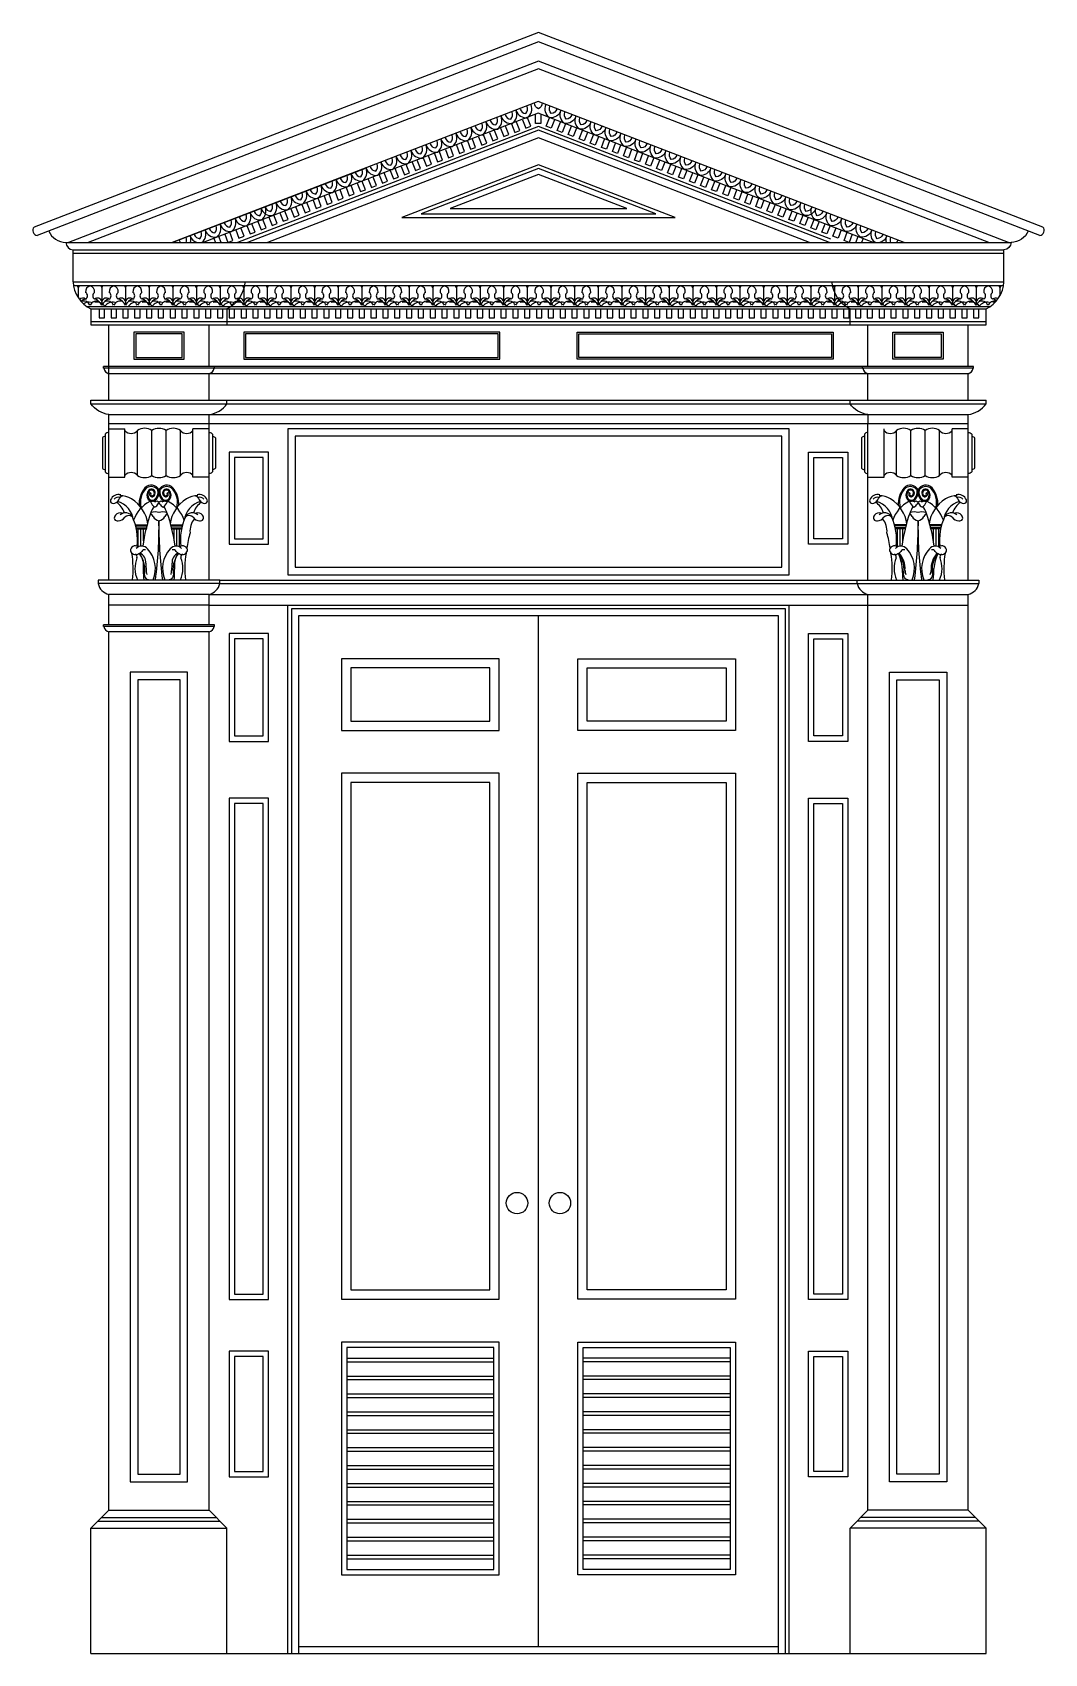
# Model space of a CAD drawing. Header units: metres. Extents: x 43070 to 45901, y 14841 to 19375.
import ezdxf

# ---------------------------------------------------------------- set-up
doc = ezdxf.new("R2010")
doc.units = ezdxf.units.M
for name, color, linetype in [('1', 3, 'Continuous'), ('2', 2, 'Continuous'), ('3', 3, 'Continuous'), ('7', 7, 'Continuous')]:
    doc.layers.add(name, color=color, linetype=linetype)

# ---------------------------------------------------------------- blocks, each defined once
blk = doc.blocks.new('FH01F008')
at = {"layer": '1'}
for p, q in [((-47.25, 3704.4), (2409.75, 3704.4)), ((-46.07, 3609.96), (2408.64, 3609.96)), ((-11.07, 3555), (2373.57, 3555)), ((0, 3548.47), (2362.5, 3548.47)), ((0, 3515.4), (2362.5, 3515.4)), ((2329.43, 3391.52), (33.08, 3391.52)), ((0, 3298.05), (2362.5, 3298.05)), ((47.25, 3269.7), (2315.25, 3269.7)), ((47.25, 3231.9), (89.78, 3231.9)), ((89.78, 3104.33), (89.78, 3231.9)), ((122.85, 3109.05), (122.85, 3227.18)), ((160.65, 3109.05), (160.65, 3227.18)), ((198.45, 3109.05), (198.45, 3227.18)), ((236.25, 3109.05), (236.25, 3227.18)), ((269.33, 3104.33), (269.33, 3231.9)), ((311.85, 3231.9), (269.33, 3231.9)), ((2093.17, 3104.33), (2093.17, 3231.9)), ((2126.25, 3109.05), (2126.25, 3227.18)), ((2164.05, 3109.05), (2164.05, 3227.18)), ((2201.85, 3109.05), (2201.85, 3227.18)), ((2239.65, 3109.05), (2239.65, 3227.18)), ((2272.72, 3104.33), (2272.72, 3231.9)), ((2315.25, 3231.9), (2272.72, 3231.9)), ((47.25, 3104.33), (89.78, 3104.33)), ((311.85, 3104.33), (269.33, 3104.33)), ((2050.65, 3104.33), (2093.17, 3104.33)), ((2315.25, 3104.33), (2272.72, 3104.33)), ((340.2, 2823.33), (18.9, 2823.33)), ((311.85, 2794.98), (47.25, 2794.98)), ((311.85, 2794.98), (2050.65, 2794.98)), ((340.2, 2823.33), (2022.3, 2823.33)), ((2022.3, 2823.33), (2343.6, 2823.33)), ((2050.65, 2794.98), (2315.25, 2794.98)), ((326.03, 2709.93), (33.08, 2709.93)), ((675.67, 779.62), (1063.12, 779.62)), ((675.67, 770.18), (1063.12, 770.18)), ((1686.82, 779.62), (1299.38, 779.62)), ((1686.82, 770.18), (1299.38, 770.18)), ((675.67, 732.38), (1063.12, 732.38)), ((1686.82, 732.38), (1299.38, 732.38)), ((675.67, 722.93), (1063.12, 722.93)), ((675.68, 685.12), (1063.12, 685.12)), ((1686.82, 685.12), (1299.37, 685.12)), ((1686.82, 722.93), (1299.38, 722.93)), ((675.68, 675.68), (1063.12, 675.68)), ((1686.82, 675.68), (1299.37, 675.68)), ((675.68, 637.88), (1063.12, 637.88)), ((675.68, 628.43), (1063.12, 628.43)), ((1686.82, 637.88), (1299.37, 637.88)), ((1686.82, 628.43), (1299.37, 628.43)), ((675.67, 590.62), (1063.12, 590.62)), ((675.67, 581.18), (1063.12, 581.18)), ((1686.82, 590.62), (1299.38, 590.62)), ((1686.82, 581.18), (1299.38, 581.18)), ((675.67, 543.38), (1063.12, 543.38)), ((675.67, 533.93), (1063.12, 533.93)), ((1686.82, 543.38), (1299.38, 543.38)), ((1686.82, 533.93), (1299.38, 533.93)), ((675.68, 496.12), (1063.12, 496.12)), ((675.68, 486.68), (1063.12, 486.68)), ((1686.82, 496.12), (1299.37, 496.12)), ((1686.82, 486.68), (1299.37, 486.68)), ((675.68, 448.88), (1063.12, 448.88)), ((675.68, 439.43), (1063.12, 439.43)), ((1686.82, 448.88), (1299.37, 448.88)), ((1686.82, 439.43), (1299.37, 439.43)), ((675.68, 401.62), (1063.12, 401.62)), ((675.68, 392.18), (1063.12, 392.18)), ((1686.82, 401.62), (1299.37, 401.62)), ((1686.82, 392.18), (1299.37, 392.18)), ((18.9, 349.65), (340.2, 349.65)), ((28.35, 359.1), (330.75, 359.1)), ((675.68, 354.38), (1063.12, 354.38)), ((675.68, 344.93), (1063.12, 344.93)), ((1686.82, 354.38), (1299.37, 354.38)), ((1686.82, 344.93), (1299.37, 344.93)), ((2343.6, 349.65), (2022.3, 349.65)), ((2334.15, 359.1), (2031.75, 359.1)), ((675.68, 307.12), (1063.12, 307.12)), ((1686.82, 307.12), (1299.37, 307.12)), ((675.68, 297.68), (1063.12, 297.68)), ((675.68, 259.88), (1063.12, 259.88)), ((1686.82, 297.68), (1299.37, 297.68)), ((1686.82, 259.88), (1299.37, 259.88)), ((675.68, 250.43), (1063.12, 250.43)), ((1686.82, 250.43), (1299.37, 250.43))]:
    blk.add_line(p, q, dxfattribs=at)
for points in [[(2512.62, 3764.29), (1181.25, 4277.84), (-150.12, 3764.29)], [(2504.25, 3742.2), (1181.25, 4252.58), (-141.75, 3742.2)], [(2064.77, 3723.3), (1180.35, 4064.49), (295.92, 3723.3)], [(1952.76, 3732.12), (1181.25, 4029.74), (386.89, 3723.3)], [(1081.06, 4025.04), (1089.53, 4002.99), (1102.76, 4008.07), (1094.29, 4030.12)], [(1110.17, 4036.22), (1118.64, 4014.16), (1131.87, 4019.24), (1123.41, 4041.3)], [(1139.29, 4047.4), (1147.75, 4025.34), (1160.99, 4030.42), (1152.52, 4052.48)], [(1187.3, 4061.54), (1187.45, 4037.91), (1173.28, 4037.82), (1173.13, 4061.45)], [(1223.21, 4047.4), (1214.75, 4025.34), (1201.51, 4030.42), (1209.98, 4052.48)], [(1252.33, 4036.22), (1243.86, 4014.16), (1230.63, 4019.24), (1239.09, 4041.3)], [(1281.44, 4025.04), (1272.97, 4002.99), (1259.74, 4008.07), (1268.21, 4030.12)], [(1949.36, 3723.3), (1181.25, 4019.62), (413.14, 3723.3)], [(964.61, 3980.34), (973.07, 3958.29), (986.31, 3963.37), (977.84, 3985.42)], [(993.72, 3991.52), (1002.19, 3969.46), (1015.42, 3974.54), (1006.95, 3996.6)], [(1022.83, 4002.69), (1031.3, 3980.64), (1044.53, 3985.72), (1036.07, 4007.77)], [(1051.95, 4013.87), (1060.41, 3991.81), (1073.65, 3996.89), (1065.18, 4018.95)], [(1310.55, 4013.87), (1302.09, 3991.81), (1288.85, 3996.89), (1297.32, 4018.95)], [(1339.67, 4002.69), (1331.2, 3980.64), (1317.97, 3985.72), (1326.43, 4007.77)], [(1368.78, 3991.52), (1360.31, 3969.46), (1347.08, 3974.54), (1355.55, 3996.6)], [(1397.89, 3980.34), (1389.43, 3958.29), (1376.19, 3963.37), (1384.66, 3985.42)], [(848.15, 3935.64), (856.62, 3913.58), (869.85, 3918.66), (861.38, 3940.72)], [(877.26, 3946.81), (885.73, 3924.76), (898.96, 3929.84), (890.5, 3951.89)], [(906.38, 3957.99), (914.84, 3935.93), (928.08, 3941.01), (919.61, 3963.07)], [(935.49, 3969.17), (943.96, 3947.11), (957.19, 3952.19), (948.73, 3974.25)], [(1427.01, 3969.17), (1418.54, 3947.11), (1405.31, 3952.19), (1413.77, 3974.25)], [(1456.12, 3957.99), (1447.66, 3935.93), (1434.42, 3941.01), (1442.89, 3963.07)], [(1485.24, 3946.81), (1476.77, 3924.76), (1463.54, 3929.84), (1472, 3951.89)], [(1514.35, 3935.64), (1505.88, 3913.58), (1492.65, 3918.66), (1501.12, 3940.72)], [(731.7, 3890.94), (740.16, 3868.88), (753.4, 3873.96), (744.93, 3896.02)], [(760.81, 3902.11), (769.28, 3880.06), (782.51, 3885.14), (774.04, 3907.19)], [(789.92, 3913.29), (798.39, 3891.23), (811.62, 3896.31), (803.16, 3918.37)], [(819.04, 3924.46), (827.5, 3902.41), (840.74, 3907.49), (832.27, 3929.54)], [(1543.46, 3924.46), (1535, 3902.41), (1521.76, 3907.49), (1530.23, 3929.54)], [(1572.58, 3913.29), (1564.11, 3891.23), (1550.88, 3896.31), (1559.34, 3918.37)], [(1601.69, 3902.11), (1593.22, 3880.06), (1579.99, 3885.14), (1588.46, 3907.19)], [(1630.8, 3890.94), (1622.34, 3868.88), (1609.1, 3873.96), (1617.57, 3896.02)], [(615.24, 3846.23), (623.71, 3824.18), (636.94, 3829.26), (628.47, 3851.31)], [(644.36, 3857.41), (652.82, 3835.35), (666.06, 3840.43), (657.59, 3862.49)], [(673.47, 3868.58), (681.94, 3846.53), (695.17, 3851.61), (686.7, 3873.66)], [(702.58, 3879.76), (711.05, 3857.7), (724.28, 3862.78), (715.82, 3884.84)], [(1659.92, 3879.76), (1651.45, 3857.7), (1638.22, 3862.78), (1646.68, 3884.84)], [(1689.03, 3868.58), (1680.56, 3846.53), (1667.33, 3851.61), (1675.8, 3873.66)], [(1718.14, 3857.41), (1709.68, 3835.35), (1696.44, 3840.43), (1704.91, 3862.49)], [(1747.26, 3846.23), (1738.79, 3824.18), (1725.56, 3829.26), (1734.03, 3851.31)], [(527.9, 3812.71), (536.37, 3790.65), (549.6, 3795.73), (541.13, 3817.79)], [(557.01, 3823.88), (565.48, 3801.83), (578.71, 3806.91), (570.25, 3828.96)], [(586.13, 3835.06), (594.59, 3813), (607.83, 3818.08), (599.36, 3840.14)], [(1776.37, 3835.06), (1767.91, 3813), (1754.67, 3818.08), (1763.14, 3840.14)], [(1805.49, 3823.88), (1797.02, 3801.83), (1783.79, 3806.91), (1792.25, 3828.96)], [(1834.6, 3812.71), (1826.13, 3790.65), (1812.9, 3795.73), (1821.37, 3817.79)], [(411.45, 3768), (419.91, 3745.95), (433.15, 3751.03), (424.68, 3773.08)], [(440.56, 3779.18), (449.03, 3757.12), (462.26, 3762.2), (453.79, 3784.26)], [(469.67, 3790.35), (478.14, 3768.3), (491.37, 3773.38), (482.91, 3795.43)], [(498.79, 3801.53), (507.25, 3779.47), (520.49, 3784.55), (512.02, 3806.61)], [(1863.71, 3801.53), (1855.25, 3779.47), (1842.01, 3784.55), (1850.48, 3806.61)], [(1892.83, 3790.35), (1884.36, 3768.3), (1871.13, 3773.38), (1879.59, 3795.43)], [(1921.94, 3779.18), (1913.47, 3757.12), (1900.24, 3762.2), (1908.71, 3784.26)], [(1951.05, 3768), (1942.59, 3745.95), (1929.35, 3751.03), (1937.82, 3773.08)], [(324.1, 3734.48), (328.39, 3723.3)], [(343.58, 3723.3), (337.34, 3739.56)], [(353.22, 3745.65), (361.68, 3723.6), (374.92, 3728.68), (366.45, 3750.73)], [(382.33, 3756.83), (390.8, 3734.77), (404.03, 3739.85), (395.57, 3761.91)], [(1980.17, 3756.83), (1971.7, 3734.77), (1958.47, 3739.85), (1966.93, 3761.91)], [(2009.28, 3745.65), (2000.82, 3723.6), (1987.58, 3728.68), (1996.05, 3750.73)], [(2018.92, 3723.3), (2025.16, 3739.56)], [(2038.4, 3734.48), (2034.11, 3723.3)], [(21.89, 3548.47), (21.89, 3524.85), (36.06, 3524.85), (36.06, 3548.47)], [(53.07, 3548.47), (53.07, 3524.85), (67.25, 3524.85), (67.25, 3548.47)], [(84.26, 3548.47), (84.26, 3524.85), (98.43, 3524.85), (98.43, 3548.47)], [(115.44, 3548.47), (115.44, 3524.85), (129.62, 3524.85), (129.62, 3548.47)], [(146.63, 3548.47), (146.63, 3524.85), (160.8, 3524.85), (160.8, 3548.47)], [(177.81, 3548.47), (177.81, 3524.85), (191.99, 3524.85), (191.99, 3548.47)], [(209, 3548.47), (209, 3524.85), (223.17, 3524.85), (223.17, 3548.47)], [(240.18, 3548.47), (240.18, 3524.85), (254.36, 3524.85), (254.36, 3548.47)], [(271.37, 3548.47), (271.37, 3524.85), (285.54, 3524.85), (285.54, 3548.47)], [(302.55, 3548.47), (302.55, 3524.85), (316.73, 3524.85), (316.73, 3548.47)], [(333.74, 3548.47), (333.74, 3524.85), (347.91, 3524.85), (347.91, 3548.47)], [(364.92, 3548.47), (364.92, 3524.85), (379.1, 3524.85), (379.1, 3548.47)], [(396.11, 3548.47), (396.11, 3524.85), (410.28, 3524.85), (410.28, 3548.47)], [(427.29, 3548.47), (427.29, 3524.85), (441.47, 3524.85), (441.47, 3548.47)], [(458.48, 3548.47), (458.48, 3524.85), (472.65, 3524.85), (472.65, 3548.47)], [(489.66, 3548.47), (489.66, 3524.85), (503.84, 3524.85), (503.84, 3548.47)], [(520.85, 3548.47), (520.85, 3524.85), (535.02, 3524.85), (535.02, 3548.47)], [(552.03, 3548.47), (552.03, 3524.85), (566.21, 3524.85), (566.21, 3548.47)], [(583.22, 3548.47), (583.22, 3524.85), (597.39, 3524.85), (597.39, 3548.47)], [(614.4, 3548.47), (614.4, 3524.85), (628.58, 3524.85), (628.58, 3548.47)], [(645.59, 3548.47), (645.59, 3524.85), (659.76, 3524.85), (659.76, 3548.47)], [(676.77, 3548.47), (676.77, 3524.85), (690.95, 3524.85), (690.95, 3548.47)], [(707.96, 3548.47), (707.96, 3524.85), (722.13, 3524.85), (722.13, 3548.47)], [(739.14, 3548.47), (739.14, 3524.85), (753.32, 3524.85), (753.32, 3548.47)], [(770.33, 3548.47), (770.33, 3524.85), (784.5, 3524.85), (784.5, 3548.47)], [(801.51, 3548.47), (801.51, 3524.85), (815.69, 3524.85), (815.69, 3548.47)], [(832.7, 3548.47), (832.7, 3524.85), (846.87, 3524.85), (846.87, 3548.47)], [(863.88, 3548.47), (863.88, 3524.85), (878.06, 3524.85), (878.06, 3548.47)], [(895.07, 3548.47), (895.07, 3524.85), (909.24, 3524.85), (909.24, 3548.47)], [(926.25, 3548.47), (926.25, 3524.85), (940.43, 3524.85), (940.43, 3548.47)], [(957.44, 3548.47), (957.44, 3524.85), (971.61, 3524.85), (971.61, 3548.47)], [(988.62, 3548.47), (988.62, 3524.85), (1002.8, 3524.85), (1002.8, 3548.47)], [(1019.81, 3548.47), (1019.81, 3524.85), (1033.98, 3524.85), (1033.98, 3548.47)], [(1050.99, 3548.47), (1050.99, 3524.85), (1065.17, 3524.85), (1065.17, 3548.47)], [(1082.18, 3548.47), (1082.18, 3524.85), (1096.35, 3524.85), (1096.35, 3548.47)], [(1113.36, 3548.47), (1113.36, 3524.85), (1127.54, 3524.85), (1127.54, 3548.47)], [(1144.55, 3548.47), (1144.55, 3524.85), (1158.72, 3524.85), (1158.72, 3548.47)], [(1175.73, 3548.47), (1175.73, 3524.85), (1189.91, 3524.85), (1189.91, 3548.47)], [(1206.92, 3548.47), (1206.92, 3524.85), (1221.09, 3524.85), (1221.09, 3548.47)], [(1238.1, 3548.47), (1238.1, 3524.85), (1252.28, 3524.85), (1252.28, 3548.47)], [(1269.29, 3548.47), (1269.29, 3524.85), (1283.46, 3524.85), (1283.46, 3548.47)], [(1300.47, 3548.47), (1300.47, 3524.85), (1314.65, 3524.85), (1314.65, 3548.47)], [(1331.66, 3548.47), (1331.66, 3524.85), (1345.83, 3524.85), (1345.83, 3548.47)], [(1362.84, 3548.47), (1362.84, 3524.85), (1377.02, 3524.85), (1377.02, 3548.47)], [(1394.03, 3548.47), (1394.03, 3524.85), (1408.2, 3524.85), (1408.2, 3548.47)], [(1425.21, 3548.47), (1425.21, 3524.85), (1439.39, 3524.85), (1439.39, 3548.47)], [(1456.4, 3548.47), (1456.4, 3524.85), (1470.57, 3524.85), (1470.57, 3548.47)], [(1487.58, 3548.47), (1487.58, 3524.85), (1501.76, 3524.85), (1501.76, 3548.47)], [(1518.77, 3548.47), (1518.77, 3524.85), (1532.94, 3524.85), (1532.94, 3548.47)], [(1549.95, 3548.47), (1549.95, 3524.85), (1564.13, 3524.85), (1564.13, 3548.47)], [(1581.14, 3548.47), (1581.14, 3524.85), (1595.31, 3524.85), (1595.31, 3548.47)], [(1612.32, 3548.47), (1612.32, 3524.85), (1626.5, 3524.85), (1626.5, 3548.47)], [(1643.51, 3548.47), (1643.51, 3524.85), (1657.68, 3524.85), (1657.68, 3548.47)], [(1674.69, 3548.47), (1674.69, 3524.85), (1688.87, 3524.85), (1688.87, 3548.47)], [(1705.88, 3548.47), (1705.88, 3524.85), (1720.05, 3524.85), (1720.05, 3548.47)], [(1737.06, 3548.47), (1737.06, 3524.85), (1751.24, 3524.85), (1751.24, 3548.47)], [(1768.25, 3548.47), (1768.25, 3524.85), (1782.42, 3524.85), (1782.42, 3548.47)], [(1799.43, 3548.47), (1799.43, 3524.85), (1813.61, 3524.85), (1813.61, 3548.47)], [(1830.62, 3548.47), (1830.62, 3524.85), (1844.79, 3524.85), (1844.79, 3548.47)], [(1861.8, 3548.47), (1861.8, 3524.85), (1875.98, 3524.85), (1875.98, 3548.47)], [(1892.99, 3548.47), (1892.99, 3524.85), (1907.16, 3524.85), (1907.16, 3548.47)], [(1924.17, 3548.47), (1924.17, 3524.85), (1938.35, 3524.85), (1938.35, 3548.47)], [(1955.36, 3548.47), (1955.36, 3524.85), (1969.53, 3524.85), (1969.53, 3548.47)], [(1986.54, 3548.47), (1986.54, 3524.85), (2000.72, 3524.85), (2000.72, 3548.47)], [(2017.73, 3548.47), (2017.73, 3524.85), (2031.9, 3524.85), (2031.9, 3548.47)], [(2048.91, 3548.47), (2048.91, 3524.85), (2063.09, 3524.85), (2063.09, 3548.47)], [(2080.1, 3548.47), (2080.1, 3524.85), (2094.27, 3524.85), (2094.27, 3548.47)], [(2111.28, 3548.47), (2111.28, 3524.85), (2125.46, 3524.85), (2125.46, 3548.47)], [(2142.47, 3548.47), (2142.47, 3524.85), (2156.64, 3524.85), (2156.64, 3548.47)], [(2173.65, 3548.47), (2173.65, 3524.85), (2187.83, 3524.85), (2187.83, 3548.47)], [(2204.84, 3548.47), (2204.84, 3524.85), (2219.01, 3524.85), (2219.01, 3548.47)], [(2236.02, 3548.47), (2236.02, 3524.85), (2250.2, 3524.85), (2250.2, 3548.47)], [(2267.21, 3548.47), (2267.21, 3524.85), (2281.38, 3524.85), (2281.38, 3548.47)], [(2298.39, 3548.47), (2298.39, 3524.85), (2312.57, 3524.85), (2312.57, 3548.47)], [(2329.58, 3548.47), (2329.58, 3524.85), (2343.75, 3524.85), (2343.75, 3548.47)], [(1833.3, 0), (1833.3, 2757.18), (529.2, 2757.18), (529.2, 0)]]:
    blk.add_lwpolyline(points, dxfattribs=at)
for points in [[(1082.49, 4056.48, 0.35), (1112.44, 4037.61, 0.35), (1122.07, 4071.67, 0.35)], [(1093.18, 4060.26, 0.3), (1108.13, 4048.84, 0.3), (1111.6, 4067.33, 0.3)], [(1122.07, 4071.67, 0.35), (1152.03, 4052.8, 0.35), (1161.66, 4086.87, 0.35)], [(1132.76, 4075.46, 0.3), (1147.72, 4064.03, 0.3), (1151.18, 4082.53, 0.3)], [(1190.64, 4092, -0.3), (1180.87, 4075.91, -0.3), (1170.91, 4091.88, -0.3)], [(1240.43, 4071.67, -0.35), (1210.47, 4052.8, -0.35), (1200.84, 4086.87, -0.35)], [(1229.74, 4075.46, -0.3), (1214.78, 4064.03, -0.3), (1211.32, 4082.53, -0.3)], [(1280.01, 4056.48, -0.35), (1250.06, 4037.61, -0.35), (1240.43, 4071.67, -0.35)], [(1269.32, 4060.26, -0.3), (1254.37, 4048.84, -0.3), (1250.9, 4067.33, -0.3)], [(963.73, 4010.89, 0.35), (993.68, 3992.02, 0.35), (1003.32, 4026.09, 0.35)], [(974.42, 4014.67, 0.3), (989.37, 4003.25, 0.3), (992.84, 4021.75, 0.3)], [(1003.32, 4026.09, 0.35), (1033.27, 4007.22, 0.35), (1042.9, 4041.28, 0.35)], [(1014.01, 4029.87, 0.3), (1028.96, 4018.44, 0.3), (1032.43, 4036.94, 0.3)], [(1042.9, 4041.28, 0.35), (1072.85, 4022.41, 0.35), (1082.49, 4056.48, 0.35)], [(1053.59, 4045.07, 0.3), (1068.54, 4033.64, 0.3), (1072.01, 4052.14, 0.3)], [(1319.6, 4041.28, -0.35), (1289.65, 4022.41, -0.35), (1280.01, 4056.48, -0.35)], [(1308.91, 4045.07, -0.3), (1293.96, 4033.64, -0.3), (1290.49, 4052.14, -0.3)], [(1359.18, 4026.09, -0.35), (1329.23, 4007.22, -0.35), (1319.6, 4041.28, -0.35)], [(1348.49, 4029.87, -0.3), (1333.54, 4018.44, -0.3), (1330.07, 4036.94, -0.3)], [(1398.77, 4010.89, -0.35), (1368.82, 3992.02, -0.35), (1359.18, 4026.09, -0.35)], [(1388.08, 4014.67, -0.3), (1373.13, 4003.25, -0.3), (1369.66, 4021.75, -0.3)], [(844.97, 3965.3, 0.35), (874.92, 3946.43, 0.35), (884.56, 3980.5, 0.35)], [(884.56, 3980.5, 0.35), (914.51, 3961.63, 0.35), (924.14, 3995.69, 0.35)], [(895.25, 3984.28, 0.3), (910.2, 3972.86, 0.3), (913.67, 3991.35, 0.3)], [(924.14, 3995.69, 0.35), (954.1, 3976.83, 0.35), (963.73, 4010.89, 0.35)], [(934.83, 3999.48, 0.3), (949.79, 3988.05, 0.3), (953.25, 4006.55, 0.3)], [(1438.36, 3995.69, -0.35), (1408.4, 3976.83, -0.35), (1398.77, 4010.89, -0.35)], [(1427.67, 3999.48, -0.3), (1412.71, 3988.05, -0.3), (1409.25, 4006.55, -0.3)], [(1477.94, 3980.5, -0.35), (1447.99, 3961.63, -0.35), (1438.36, 3995.69, -0.35)], [(1467.25, 3984.28, -0.3), (1452.3, 3972.86, -0.3), (1448.83, 3991.35, -0.3)], [(1517.53, 3965.3, -0.35), (1487.58, 3946.43, -0.35), (1477.94, 3980.5, -0.35)], [(765.8, 3934.91, 0.35), (795.75, 3916.04, 0.35), (805.38, 3950.11, 0.35)], [(776.49, 3938.7, 0.3), (791.44, 3927.27, 0.3), (794.91, 3945.77, 0.3)], [(805.38, 3950.11, 0.35), (835.34, 3931.24, 0.35), (844.97, 3965.3, 0.35)], [(816.07, 3953.89, 0.3), (831.03, 3942.46, 0.3), (834.49, 3960.96, 0.3)], [(855.66, 3969.09, 0.3), (870.61, 3957.66, 0.3), (874.08, 3976.16, 0.3)], [(1506.84, 3969.09, -0.3), (1491.89, 3957.66, -0.3), (1488.42, 3976.16, -0.3)], [(1557.12, 3950.11, -0.35), (1527.16, 3931.24, -0.35), (1517.53, 3965.3, -0.35)], [(1546.43, 3953.89, -0.3), (1531.47, 3942.46, -0.3), (1528.01, 3960.96, -0.3)], [(1596.7, 3934.91, -0.35), (1566.75, 3916.04, -0.35), (1557.12, 3950.11, -0.35)], [(1586.01, 3938.7, -0.3), (1571.06, 3927.27, -0.3), (1567.59, 3945.77, -0.3)], [(647.04, 3889.32, 0.35), (676.99, 3870.46, 0.35), (686.63, 3904.52, 0.35)], [(657.73, 3893.11, 0.3), (672.68, 3881.68, 0.3), (676.15, 3900.18, 0.3)], [(686.63, 3904.52, 0.35), (716.58, 3885.65, 0.35), (726.21, 3919.72, 0.35)], [(697.32, 3908.3, 0.3), (712.27, 3896.88, 0.3), (715.74, 3915.38, 0.3)], [(726.21, 3919.72, 0.35), (756.16, 3900.85, 0.35), (765.8, 3934.91, 0.35)], [(736.9, 3923.5, 0.3), (751.85, 3912.07, 0.3), (755.32, 3930.57, 0.3)], [(1636.29, 3919.72, -0.35), (1606.34, 3900.85, -0.35), (1596.7, 3934.91, -0.35)], [(1625.6, 3923.5, -0.3), (1610.65, 3912.07, -0.3), (1607.18, 3930.57, -0.3)], [(1675.87, 3904.52, -0.35), (1645.92, 3885.65, -0.35), (1636.29, 3919.72, -0.35)], [(1665.18, 3908.3, -0.3), (1650.23, 3896.88, -0.3), (1646.76, 3915.38, -0.3)], [(1715.46, 3889.32, -0.35), (1685.51, 3870.46, -0.35), (1675.87, 3904.52, -0.35)], [(1704.77, 3893.11, -0.3), (1689.82, 3881.68, -0.3), (1686.35, 3900.18, -0.3)], [(528.28, 3843.74, 0.35), (558.23, 3824.87, 0.35), (567.87, 3858.93, 0.35)], [(538.97, 3847.52, 0.3), (553.92, 3836.09, 0.3), (557.39, 3854.59, 0.3)], [(567.87, 3858.93, 0.35), (597.82, 3840.06, 0.35), (607.45, 3874.13, 0.35)], [(578.56, 3862.72, 0.3), (593.51, 3851.29, 0.3), (596.98, 3869.79, 0.3)], [(607.45, 3874.13, 0.35), (637.41, 3855.26, 0.35), (647.04, 3889.32, 0.35)], [(618.14, 3877.91, 0.3), (633.1, 3866.49, 0.3), (636.56, 3884.98, 0.3)], [(1755.05, 3874.13, -0.35), (1725.09, 3855.26, -0.35), (1715.46, 3889.32, -0.35)], [(1744.36, 3877.91, -0.3), (1729.4, 3866.49, -0.3), (1725.94, 3884.98, -0.3)], [(1794.63, 3858.93, -0.35), (1764.68, 3840.06, -0.35), (1755.05, 3874.13, -0.35)], [(1783.94, 3862.72, -0.3), (1768.99, 3851.29, -0.3), (1765.52, 3869.79, -0.3)], [(1834.22, 3843.74, -0.35), (1804.27, 3824.87, -0.35), (1794.63, 3858.93, -0.35)], [(1823.53, 3847.52, -0.3), (1808.58, 3836.09, -0.3), (1805.11, 3854.59, -0.3)], [(420.21, 3801.93, 0.35), (450.16, 3783.07, 0.35), (459.8, 3817.13, 0.35)], [(430.9, 3805.72, 0.3), (445.85, 3794.29, 0.3), (449.32, 3812.79, 0.3)], [(449.11, 3813.35, 0.35), (479.06, 3794.48, 0.35), (488.69, 3828.54, 0.35)], [(459.8, 3817.13, 0.3), (474.75, 3805.7, 0.3), (478.22, 3824.2, 0.3)], [(488.69, 3828.54, 0.35), (518.65, 3809.67, 0.35), (528.28, 3843.74, 0.35)], [(499.38, 3832.33, 0.3), (514.34, 3820.9, 0.3), (517.8, 3839.4, 0.3)], [(1873.81, 3828.54, -0.35), (1843.85, 3809.67, -0.35), (1834.22, 3843.74, -0.35)], [(1863.12, 3832.33, -0.3), (1848.16, 3820.9, -0.3), (1844.7, 3839.4, -0.3)], [(1913.39, 3813.35, -0.35), (1883.44, 3794.48, -0.35), (1873.81, 3828.54, -0.35)], [(1902.7, 3817.13, -0.3), (1887.75, 3805.7, -0.3), (1884.28, 3824.2, -0.3)], [(1942.29, 3801.93, -0.35), (1912.34, 3783.07, -0.35), (1902.7, 3817.13, -0.35)], [(1931.6, 3805.72, -0.3), (1916.65, 3794.29, -0.3), (1913.18, 3812.79, -0.3)], [(301.45, 3756.35, 0.35), (331.41, 3737.48, 0.35), (341.04, 3771.54, 0.35)], [(312.14, 3760.13, 0.3), (327.1, 3748.7, 0.3), (330.56, 3767.2, 0.3)], [(341.04, 3771.54, 0.35), (370.99, 3752.67, 0.35), (380.63, 3786.74, 0.35)], [(351.73, 3775.33, 0.3), (366.68, 3763.9, 0.3), (370.15, 3782.4, 0.3)], [(380.63, 3786.74, 0.35), (410.58, 3767.87, 0.35), (420.21, 3801.93, 0.35)], [(391.32, 3790.52, 0.3), (406.27, 3779.1, 0.3), (409.74, 3797.59, 0.3)], [(1981.87, 3786.74, -0.35), (1951.92, 3767.87, -0.35), (1942.29, 3801.93, -0.35)], [(1971.18, 3790.52, -0.3), (1956.23, 3779.1, -0.3), (1952.76, 3797.59, -0.3)], [(2021.46, 3771.54, -0.35), (1991.51, 3752.67, -0.35), (1981.87, 3786.74, -0.35)], [(2010.77, 3775.33, -0.3), (1995.82, 3763.9, -0.3), (1992.35, 3782.4, -0.3)], [(2061.05, 3756.35, -0.35), (2031.09, 3737.48, -0.35), (2021.46, 3771.54, -0.35)], [(2050.36, 3760.13, -0.3), (2035.4, 3748.7, -0.3), (2031.94, 3767.2, -0.3)], [(222.28, 3725.96, 0.03), (223.37, 3723.3, 0.03)], [(232.97, 3729.74, 0.11), (237.04, 3723.3, 0.11)], [(251.25, 3723.3, 0.2), (251.39, 3736.81)], [(263.19, 3723.3, 0.16), (261.87, 3741.15)], [(261.87, 3741.15, 0.24), (280.67, 3723.3, 0.24)], [(272.56, 3744.94, 0.3), (287.51, 3733.51, 0.3), (290.98, 3752.01, 0.3)], [(293.14, 3723.3, 0.33), (301.45, 3756.35)], [(2069.36, 3723.3, -0.33), (2061.05, 3756.35)], [(2089.94, 3744.94, -0.3), (2074.99, 3733.51, -0.3), (2071.52, 3752.01, -0.3)], [(2100.63, 3741.15, -0.24), (2081.83, 3723.3, -0.24)], [(2099.31, 3723.3, -0.16), (2100.63, 3741.15)], [(2111.25, 3723.3, -0.2), (2111.11, 3736.81)], [(2129.53, 3729.74, -0.11), (2125.46, 3723.3, -0.11)], [(2140.22, 3725.96, -0.03), (2139.13, 3723.3, -0.03)]]:
    blk.add_lwpolyline(points, format="xyb", dxfattribs=at)
for points in [[(1541.58, 3789.45), (1181.25, 3928.46), (820.92, 3789.45)], [(1414.7, 3813.07), (1181.25, 3903.13), (947.8, 3813.07)], [(118.13, 3419.95), (240.98, 3419.95), (240.98, 3482.33), (118.13, 3482.33)], [(408.17, 3419.95), (1074.4, 3419.95), (1074.4, 3482.33), (408.17, 3482.33)], [(1954.33, 3419.95), (1288.1, 3419.95), (1288.1, 3482.33), (1954.33, 3482.33)], [(2244.37, 3419.95), (2121.53, 3419.95), (2121.53, 3482.33), (2244.37, 3482.33)], [(539.2, 2866.41), (1823.3, 2866.41), (1823.3, 3212.45), (539.2, 3212.45)], [(378.94, 2941.46), (454.48, 2941.46), (454.48, 3156.27), (378.94, 3156.27)], [(1983.56, 2941.46), (1908.02, 2941.46), (1908.02, 3156.27), (1983.56, 3156.27)], [(378.94, 2421.34), (454.48, 2421.34), (454.48, 2677.73), (378.94, 2677.73)], [(1983.56, 2421.34), (1908.02, 2421.34), (1908.02, 2677.73), (1983.56, 2677.73)], [(123.4, 473.05), (235.7, 473.05), (235.7, 2569.85), (123.4, 2569.85)], [(685.67, 2460.38), (1053.13, 2460.39), (1053.12, 2601.04), (685.67, 2601.03)], [(1676.83, 2460.39), (1309.37, 2460.38), (1309.37, 2601.04), (1676.83, 2601.03)], [(2239.1, 473.05), (2126.8, 473.05), (2126.8, 2569.85), (2239.1, 2569.85)], [(685.68, 959.73), (1053.12, 959.73), (1053.12, 2298.63), (685.67, 2298.64)], [(1676.82, 959.72), (1309.37, 959.72), (1309.37, 2298.64), (1676.82, 2298.64)], [(378.94, 948.81), (454.48, 948.81), (454.48, 2242.89), (378.94, 2242.89)], [(1983.56, 948.81), (1908.02, 948.81), (1908.02, 2242.89), (1983.56, 2242.89)], [(661.5, 207.9), (1077.3, 207.9), (1077.3, 822.15), (661.5, 822.15)], [(1701, 207.9), (1285.2, 207.9), (1285.2, 822.15), (1701, 822.15)], [(378.94, 480.53), (454.48, 480.53), (454.48, 784.11), (378.94, 784.11)], [(675.68, 222.08), (1063.12, 222.08), (1063.12, 807.98), (675.67, 807.98)], [(1686.82, 222.08), (1299.38, 222.08), (1299.37, 807.98), (1686.82, 807.98)], [(1983.56, 480.53), (1908.02, 480.53), (1908.02, 784.11), (1983.56, 784.11)]]:
    blk.add_lwpolyline(points, close=True, dxfattribs=at)
for centre, radius, start, end in [((-140.18, 3755.42), 13.32, 138.24, 263.24), ((2502.68, 3755.42), 13.32, 276.76, 41.76), ((2502.68, 3755.42), 13.32, 276.76, 41.76), ((106.31, 3241.73), 22.03, 221.36, 318.64), ((141.75, 3200.48), 32.7, 54.7, 125.3), ((179.55, 3199.95), 33.14, 55.23, 124.77), ((217.35, 3200.48), 32.7, 54.7, 125.3), ((252.79, 3241.73), 22.03, 221.36, 318.64), ((2109.71, 3241.73), 22.03, 221.36, 318.64), ((2145.15, 3200.48), 32.7, 54.7, 125.3), ((2182.95, 3199.95), 33.14, 55.23, 124.77), ((2220.75, 3200.48), 32.7, 54.7, 125.3), ((2256.19, 3241.73), 22.03, 221.36, 318.64), ((106.31, 3094.49), 22.03, 41.36, 138.64), ((141.75, 3135.74), 32.7, 234.7, 305.3), ((179.55, 3136.27), 33.14, 235.23, 304.77), ((217.35, 3135.74), 32.7, 234.7, 305.3), ((252.79, 3094.49), 22.03, 41.36, 138.64), ((2109.71, 3094.49), 22.03, 41.36, 138.64), ((2145.15, 3135.74), 32.7, 234.7, 305.3), ((2182.95, 3136.27), 33.14, 235.23, 304.77), ((2220.75, 3135.74), 32.7, 234.7, 305.3), ((2256.19, 3094.49), 22.03, 41.36, 138.64)]:
    blk.add_arc(centre, radius, start, end, dxfattribs=at)
at = {"layer": '2'}
blk.add_line((0, 0), (2362.5, 0), dxfattribs=at)
at = {"layer": '3'}
for p, q in [((-33.4, 3608.87), (-33.4, 3577.91)), ((28.97, 3608.87), (28.97, 3558.5)), ((91.34, 3608.87), (91.34, 3558.5)), ((91.34, 3608.87), (91.34, 3558.5)), ((91.34, 3608.87), (91.34, 3558.5)), ((153.71, 3608.87), (153.71, 3558.5)), ((216.08, 3608.87), (216.08, 3558.5)), ((216.08, 3608.87), (216.08, 3558.5)), ((278.45, 3608.87), (278.45, 3558.5)), ((340.82, 3608.87), (340.82, 3558.5)), ((403.19, 3608.87), (403.19, 3558.5)), ((403.19, 3608.87), (403.19, 3558.5)), ((465.56, 3608.87), (465.56, 3558.5)), ((527.93, 3608.87), (527.93, 3558.5)), ((590.3, 3608.87), (590.3, 3558.5)), ((652.67, 3608.87), (652.67, 3558.5)), ((652.67, 3608.87), (652.67, 3558.5)), ((715.04, 3608.87), (715.04, 3558.5)), ((777.41, 3608.87), (777.41, 3558.5)), ((839.78, 3608.87), (839.78, 3558.5)), ((902.15, 3608.87), (902.15, 3558.5)), ((902.15, 3608.87), (902.15, 3558.5)), ((964.52, 3608.87), (964.52, 3558.5)), ((1026.89, 3608.87), (1026.89, 3558.5)), ((1089.26, 3608.87), (1089.26, 3558.5)), ((1151.63, 3608.87), (1151.63, 3558.5)), ((1151.63, 3608.87), (1151.63, 3558.5)), ((1214, 3608.87), (1214, 3558.5)), ((1276.37, 3608.87), (1276.37, 3558.5)), ((1338.74, 3608.87), (1338.74, 3558.5)), ((1338.74, 3608.87), (1338.74, 3558.5)), ((1401.11, 3608.87), (1401.11, 3558.5)), ((1463.48, 3608.87), (1463.48, 3558.5)), ((1525.85, 3608.87), (1525.85, 3558.5)), ((1588.22, 3608.87), (1588.22, 3558.5)), ((1588.22, 3608.87), (1588.22, 3558.5)), ((1650.59, 3608.87), (1650.59, 3558.5)), ((1712.96, 3608.87), (1712.96, 3558.5)), ((1775.33, 3608.87), (1775.33, 3558.5)), ((1837.7, 3608.87), (1837.7, 3558.5)), ((1837.7, 3608.87), (1837.7, 3558.5)), ((1900.07, 3608.87), (1900.07, 3558.5)), ((1962.44, 3608.87), (1962.44, 3558.5)), ((2024.81, 3608.87), (2024.81, 3558.5)), ((2087.18, 3608.87), (2087.18, 3558.5)), ((2087.18, 3608.87), (2087.18, 3558.5)), ((2149.55, 3608.87), (2149.55, 3558.5)), ((2211.92, 3608.87), (2211.92, 3558.5)), ((2274.29, 3608.87), (2274.29, 3558.5)), ((2274.29, 3608.87), (2274.29, 3558.5)), ((2336.66, 3608.87), (2336.66, 3558.5)), ((2399.03, 3608.87), (2399.03, 3583.05)), ((156.48, 3063.54), (158.27, 3061.65)), ((202.62, 3063.54), (200.83, 3061.65)), ((2159.88, 3063.54), (2161.67, 3061.65)), ((2206.02, 3063.54), (2204.23, 3061.65)), ((115.92, 2978.75), (149.86, 2978.75)), ((116.56, 2976.15), (149.25, 2976.15)), ((117.73, 2970.95), (148.06, 2970.95)), ((118.27, 2968.35), (147.48, 2968.35)), ((124.96, 2920.15), (124.96, 2968.35)), ((131.6, 2922.25), (131.6, 2968.35)), ((138.93, 2936.62), (138.93, 2968.35)), ((209.22, 2978.75), (243.16, 2978.75)), ((209.83, 2976.15), (242.52, 2976.15)), ((211.02, 2970.95), (241.35, 2970.95)), ((211.6, 2968.35), (240.81, 2968.35)), ((219.8, 2936.62), (219.8, 2968.35)), ((227.12, 2922.25), (227.12, 2968.35)), ((233.77, 2920.15), (233.77, 2968.35)), ((2153.28, 2978.75), (2119.34, 2978.75)), ((2152.67, 2976.15), (2119.98, 2976.15)), ((2151.48, 2970.95), (2121.15, 2970.95)), ((2150.9, 2968.35), (2121.69, 2968.35)), ((2128.73, 2920.15), (2128.73, 2968.35)), ((2135.38, 2922.25), (2135.38, 2968.35)), ((2142.7, 2936.62), (2142.7, 2968.35)), ((2246.58, 2978.75), (2212.64, 2978.75)), ((2245.94, 2976.15), (2213.25, 2976.15)), ((2244.77, 2970.95), (2214.44, 2970.95)), ((2244.23, 2968.35), (2215.02, 2968.35)), ((2223.57, 2936.62), (2223.57, 2968.35)), ((2230.9, 2922.25), (2230.9, 2968.35)), ((2237.54, 2920.15), (2237.54, 2968.35))]:
    blk.add_line(p, q, dxfattribs=at)
for centre, radius, start, end in [((-39.62, 3603.29), 6.28, 9.44, 62.78), ((-27.18, 3603.29), 6.28, 117.22, 170.56), ((1.3, 3593.97), 15.31, 103.27, 187.63), ((-5.72, 3593.97), 15.31, 352.37, 76.73), ((22.75, 3603.29), 6.28, 9.44, 62.78), ((35.19, 3603.29), 6.28, 117.22, 170.56), ((63.67, 3593.97), 15.31, 103.27, 187.63), ((56.65, 3593.97), 15.31, 352.37, 76.73), ((85.12, 3603.29), 6.28, 9.44, 62.78), ((85.12, 3603.29), 6.28, 9.44, 62.78), ((85.12, 3603.29), 6.28, 9.44, 62.78), ((97.56, 3603.29), 6.28, 117.22, 170.56), ((97.56, 3603.29), 6.28, 117.22, 170.56), ((97.56, 3603.29), 6.28, 117.22, 170.56), ((126.04, 3593.97), 15.31, 103.27, 187.63), ((119.02, 3593.97), 15.31, 352.37, 76.73), ((147.49, 3603.29), 6.28, 9.44, 62.78), ((159.93, 3603.29), 6.28, 117.22, 170.56), ((188.41, 3593.97), 15.31, 103.27, 187.63), ((181.39, 3593.97), 15.31, 352.37, 76.73), ((209.86, 3603.29), 6.28, 9.44, 62.78), ((209.86, 3603.29), 6.28, 9.44, 62.78), ((222.3, 3603.29), 6.28, 117.22, 170.56), ((222.3, 3603.29), 6.28, 117.22, 170.56), ((250.78, 3593.97), 15.31, 103.27, 187.63), ((243.76, 3593.97), 15.31, 352.37, 76.73), ((272.23, 3603.29), 6.28, 9.44, 62.78), ((284.67, 3603.29), 6.28, 117.22, 170.56), ((313.15, 3593.97), 15.31, 103.27, 187.63), ((306.13, 3593.97), 15.31, 352.37, 76.73), ((334.6, 3603.29), 6.28, 9.44, 62.78), ((347.04, 3603.29), 6.28, 117.22, 170.56), ((375.52, 3593.97), 15.31, 103.27, 187.63), ((368.5, 3593.97), 15.31, 352.37, 76.73), ((396.97, 3603.29), 6.28, 9.44, 62.78), ((396.97, 3603.29), 6.28, 9.44, 62.78), ((409.41, 3603.29), 6.28, 117.22, 170.56), ((409.41, 3603.29), 6.28, 117.22, 170.56), ((437.89, 3593.97), 15.31, 103.27, 187.63), ((430.87, 3593.97), 15.31, 352.37, 76.73), ((459.34, 3603.29), 6.28, 9.44, 62.78), ((471.78, 3603.29), 6.28, 117.22, 170.56), ((500.26, 3593.97), 15.31, 103.27, 187.63), ((493.24, 3593.97), 15.31, 352.37, 76.73), ((521.71, 3603.29), 6.28, 9.44, 62.78), ((534.15, 3603.29), 6.28, 117.22, 170.56), ((562.63, 3593.97), 15.31, 103.27, 187.63), ((555.61, 3593.97), 15.31, 352.37, 76.73), ((584.08, 3603.29), 6.28, 9.44, 62.78), ((596.52, 3603.29), 6.28, 117.22, 170.56), ((625, 3593.97), 15.31, 103.27, 187.63), ((617.98, 3593.97), 15.31, 352.37, 76.73), ((646.45, 3603.29), 6.28, 9.44, 62.78), ((646.45, 3603.29), 6.28, 9.44, 62.78), ((658.89, 3603.29), 6.28, 117.22, 170.56), ((658.89, 3603.29), 6.28, 117.22, 170.56), ((687.37, 3593.97), 15.31, 103.27, 187.63), ((680.35, 3593.97), 15.31, 352.37, 76.73), ((708.82, 3603.29), 6.28, 9.44, 62.78), ((721.26, 3603.29), 6.28, 117.22, 170.56), ((749.74, 3593.97), 15.31, 103.27, 187.63), ((742.72, 3593.97), 15.31, 352.37, 76.73), ((771.19, 3603.29), 6.28, 9.44, 62.78), ((783.63, 3603.29), 6.28, 117.22, 170.56), ((812.11, 3593.97), 15.31, 103.27, 187.63), ((805.09, 3593.97), 15.31, 352.37, 76.73), ((833.56, 3603.29), 6.28, 9.44, 62.78), ((846, 3603.29), 6.28, 117.22, 170.56), ((874.48, 3593.97), 15.31, 103.27, 187.63), ((867.46, 3593.97), 15.31, 352.37, 76.73), ((895.93, 3603.29), 6.28, 9.44, 62.78), ((895.93, 3603.29), 6.28, 9.44, 62.78), ((908.37, 3603.29), 6.28, 117.22, 170.56), ((908.37, 3603.29), 6.28, 117.22, 170.56), ((936.85, 3593.97), 15.31, 103.27, 187.63), ((929.83, 3593.97), 15.31, 352.37, 76.73), ((958.3, 3603.29), 6.28, 9.44, 62.78), ((970.74, 3603.29), 6.28, 117.22, 170.56), ((999.22, 3593.97), 15.31, 103.27, 187.63), ((992.2, 3593.97), 15.31, 352.37, 76.73), ((1020.67, 3603.29), 6.28, 9.44, 62.78), ((1033.11, 3603.29), 6.28, 117.22, 170.56), ((1061.59, 3593.97), 15.31, 103.27, 187.63), ((1054.57, 3593.97), 15.31, 352.37, 76.73), ((1083.04, 3603.29), 6.28, 9.44, 62.78), ((1095.48, 3603.29), 6.28, 117.22, 170.56), ((1123.96, 3593.97), 15.31, 103.27, 187.63), ((1116.94, 3593.97), 15.31, 352.37, 76.73), ((1145.41, 3603.29), 6.28, 9.44, 62.78), ((1145.41, 3603.29), 6.28, 9.44, 62.78), ((1157.85, 3603.29), 6.28, 117.22, 170.56), ((1157.85, 3603.29), 6.28, 117.22, 170.56), ((1186.33, 3593.97), 15.31, 103.27, 187.63), ((1179.31, 3593.97), 15.31, 352.37, 76.73), ((1207.78, 3603.29), 6.28, 9.44, 62.78), ((1220.22, 3603.29), 6.28, 117.22, 170.56), ((1248.7, 3593.97), 15.31, 103.27, 187.63), ((1241.68, 3593.97), 15.31, 352.37, 76.73), ((1270.15, 3603.29), 6.28, 9.44, 62.78), ((1282.59, 3603.29), 6.28, 117.22, 170.56), ((1311.07, 3593.97), 15.31, 103.27, 187.63), ((1304.05, 3593.97), 15.31, 352.37, 76.73), ((1332.52, 3603.29), 6.28, 9.44, 62.78), ((1332.52, 3603.29), 6.28, 9.44, 62.78), ((1344.96, 3603.29), 6.28, 117.22, 170.56), ((1344.96, 3603.29), 6.28, 117.22, 170.56), ((1373.44, 3593.97), 15.31, 103.27, 187.63), ((1366.42, 3593.97), 15.31, 352.37, 76.73), ((1394.89, 3603.29), 6.28, 9.44, 62.78), ((1407.33, 3603.29), 6.28, 117.22, 170.56), ((1435.81, 3593.97), 15.31, 103.27, 187.63), ((1428.79, 3593.97), 15.31, 352.37, 76.73), ((1457.26, 3603.29), 6.28, 9.44, 62.78), ((1469.7, 3603.29), 6.28, 117.22, 170.56), ((1498.18, 3593.97), 15.31, 103.27, 187.63), ((1491.16, 3593.97), 15.31, 352.37, 76.73), ((1519.63, 3603.29), 6.28, 9.44, 62.78), ((1532.07, 3603.29), 6.28, 117.22, 170.56), ((1560.55, 3593.97), 15.31, 103.27, 187.63), ((1553.53, 3593.97), 15.31, 352.37, 76.73), ((1582, 3603.29), 6.28, 9.44, 62.78), ((1582, 3603.29), 6.28, 9.44, 62.78), ((1594.44, 3603.29), 6.28, 117.22, 170.56), ((1594.44, 3603.29), 6.28, 117.22, 170.56), ((1622.92, 3593.97), 15.31, 103.27, 187.63), ((1615.9, 3593.97), 15.31, 352.37, 76.73), ((1644.37, 3603.29), 6.28, 9.44, 62.78), ((1656.81, 3603.29), 6.28, 117.22, 170.56), ((1685.29, 3593.97), 15.31, 103.27, 187.63), ((1678.27, 3593.97), 15.31, 352.37, 76.73), ((1706.74, 3603.29), 6.28, 9.44, 62.78), ((1719.18, 3603.29), 6.28, 117.22, 170.56), ((1747.66, 3593.97), 15.31, 103.27, 187.63), ((1740.64, 3593.97), 15.31, 352.37, 76.73), ((1769.11, 3603.29), 6.28, 9.44, 62.78), ((1781.55, 3603.29), 6.28, 117.22, 170.56), ((1810.03, 3593.97), 15.31, 103.27, 187.63), ((1803.01, 3593.97), 15.31, 352.37, 76.73), ((1831.48, 3603.29), 6.28, 9.44, 62.78), ((1831.48, 3603.29), 6.28, 9.44, 62.78), ((1843.92, 3603.29), 6.28, 117.22, 170.56), ((1843.92, 3603.29), 6.28, 117.22, 170.56), ((1872.4, 3593.97), 15.31, 103.27, 187.63), ((1865.38, 3593.97), 15.31, 352.37, 76.73), ((1893.85, 3603.29), 6.28, 9.44, 62.78), ((1906.29, 3603.29), 6.28, 117.22, 170.56), ((1934.77, 3593.97), 15.31, 103.27, 187.63), ((1927.75, 3593.97), 15.31, 352.37, 76.73), ((1956.22, 3603.29), 6.28, 9.44, 62.78), ((1968.66, 3603.29), 6.28, 117.22, 170.56), ((1997.14, 3593.97), 15.31, 103.27, 187.63), ((1990.12, 3593.97), 15.31, 352.37, 76.73), ((2018.59, 3603.29), 6.28, 9.44, 62.78), ((2031.03, 3603.29), 6.28, 117.22, 170.56), ((2059.51, 3593.97), 15.31, 103.27, 187.63), ((2052.49, 3593.97), 15.31, 352.37, 76.73), ((2080.96, 3603.29), 6.28, 9.44, 62.78), ((2080.96, 3603.29), 6.28, 9.44, 62.78), ((2093.4, 3603.29), 6.28, 117.22, 170.56), ((2093.4, 3603.29), 6.28, 117.22, 170.56), ((2121.88, 3593.97), 15.31, 103.27, 187.63), ((2114.86, 3593.97), 15.31, 352.37, 76.73), ((2143.33, 3603.29), 6.28, 9.44, 62.78), ((2155.77, 3603.29), 6.28, 117.22, 170.56), ((2184.25, 3593.97), 15.31, 103.27, 187.63), ((2177.23, 3593.97), 15.31, 352.37, 76.73), ((2205.7, 3603.29), 6.28, 9.44, 62.78), ((2218.14, 3603.29), 6.28, 117.22, 170.56), ((2246.62, 3593.97), 15.31, 103.27, 187.63), ((2239.6, 3593.97), 15.31, 352.37, 76.73), ((2268.07, 3603.29), 6.28, 9.44, 62.78), ((2268.07, 3603.29), 6.28, 9.44, 62.78), ((2280.51, 3603.29), 6.28, 117.22, 170.56), ((2280.51, 3603.29), 6.28, 117.22, 170.56), ((2308.99, 3593.97), 15.31, 103.27, 187.63), ((2301.97, 3593.97), 15.31, 352.37, 76.73), ((2330.44, 3603.29), 6.28, 9.44, 62.78), ((2342.88, 3603.29), 6.28, 117.22, 170.56), ((2371.36, 3593.97), 15.31, 103.27, 187.63), ((2364.34, 3593.97), 15.31, 352.37, 76.73), ((2392.81, 3603.29), 6.28, 9.44, 62.78), ((2405.25, 3603.29), 6.28, 117.22, 170.56), ((-21.65, 3564.72), 12.14, 50.13, 134.61), ((-0.8, 3540.21), 37.38, 112.2, 131.93), ((-19.05, 3550.93), 17.95, 23.27, 110.98), ((-5.42, 3541.63), 24.39, 75.2, 124.96), ((-19.89, 3582.98), 10.79, 303.91, 56.09), ((14.63, 3550.93), 17.95, 64.91, 156.73), ((15.46, 3582.98), 10.79, 123.91, 236.09), ((17.23, 3564.72), 12.14, 14.62, 129.87), ((16.66, 3541.63), 24.39, 34.33, 104.8), ((-3.62, 3540.21), 37.38, 29.29, 67.8), ((40.72, 3564.72), 12.14, 50.13, 165.38), ((61.57, 3540.21), 37.38, 112.2, 150.71), ((43.32, 3550.93), 17.95, 23.27, 115.09), ((56.95, 3541.63), 24.39, 75.2, 145.67), ((42.48, 3582.98), 10.79, 303.91, 56.09), ((77, 3550.93), 17.95, 64.91, 156.73), ((77.83, 3582.98), 10.79, 123.91, 236.09), ((79.6, 3564.72), 12.14, 14.62, 129.87), ((58.75, 3540.21), 37.38, 29.29, 67.8), ((103.09, 3564.72), 12.14, 50.13, 165.38), ((123.94, 3540.21), 37.38, 112.2, 150.71), ((105.69, 3550.93), 17.95, 23.27, 115.09), ((119.32, 3541.63), 24.39, 75.2, 145.67), ((104.85, 3582.98), 10.79, 303.91, 56.09), ((139.37, 3550.93), 17.95, 64.91, 156.73), ((140.2, 3582.98), 10.79, 123.91, 236.09), ((141.97, 3564.72), 12.14, 14.62, 129.87), ((141.4, 3541.63), 24.39, 34.33, 104.8), ((121.12, 3540.21), 37.38, 29.29, 67.8), ((165.46, 3564.72), 12.14, 50.13, 165.38), ((186.31, 3540.21), 37.38, 112.2, 150.71), ((168.06, 3550.93), 17.95, 23.27, 115.09), ((181.69, 3541.63), 24.39, 75.2, 145.67), ((167.22, 3582.98), 10.79, 303.91, 56.09), ((201.74, 3550.93), 17.95, 64.91, 156.73), ((202.57, 3582.98), 10.79, 123.91, 236.09), ((204.34, 3564.72), 12.14, 14.62, 129.87), ((203.77, 3541.63), 24.39, 34.33, 104.8), ((183.49, 3540.21), 37.38, 29.29, 67.8), ((227.83, 3564.72), 12.14, 50.13, 165.38), ((248.68, 3540.21), 37.38, 112.2, 150.71), ((230.43, 3550.93), 17.95, 23.27, 115.09), ((244.06, 3541.63), 24.39, 75.2, 145.67), ((229.59, 3582.98), 10.79, 303.91, 56.09), ((264.11, 3550.93), 17.95, 64.91, 156.73), ((264.94, 3582.98), 10.79, 123.91, 236.09), ((266.71, 3564.72), 12.14, 14.62, 129.87), ((266.14, 3541.63), 24.39, 34.33, 104.8), ((245.86, 3540.21), 37.38, 29.29, 67.8), ((290.2, 3564.72), 12.14, 50.13, 165.38), ((311.05, 3540.21), 37.38, 112.2, 150.71), ((292.8, 3550.93), 17.95, 23.27, 115.09), ((306.43, 3541.63), 24.39, 75.2, 145.67), ((291.96, 3582.98), 10.79, 303.91, 56.09), ((326.48, 3550.93), 17.95, 64.91, 156.73), ((327.31, 3582.98), 10.79, 123.91, 236.09), ((329.08, 3564.72), 12.14, 14.62, 129.87), ((328.51, 3541.63), 24.39, 34.33, 104.8), ((308.23, 3540.21), 37.38, 29.29, 67.8), ((352.57, 3564.72), 12.14, 50.13, 165.38), ((373.42, 3540.21), 37.38, 112.2, 150.71), ((355.17, 3550.93), 17.95, 23.27, 115.09), ((368.8, 3541.63), 24.39, 75.2, 145.67), ((354.33, 3582.98), 10.79, 303.91, 56.09), ((388.85, 3550.93), 17.95, 64.91, 156.73), ((389.68, 3582.98), 10.79, 123.91, 236.09), ((391.45, 3564.72), 12.14, 14.62, 129.87), ((390.88, 3541.63), 24.39, 34.33, 104.8), ((370.6, 3540.21), 37.38, 29.29, 67.8), ((414.94, 3564.72), 12.14, 50.13, 165.38), ((435.79, 3540.21), 37.38, 112.2, 150.71), ((417.54, 3550.93), 17.95, 23.27, 115.09), ((431.17, 3541.63), 24.39, 75.2, 145.67), ((416.7, 3582.98), 10.79, 303.91, 56.09), ((451.22, 3550.93), 17.95, 64.91, 156.73), ((452.05, 3582.98), 10.79, 123.91, 236.09), ((453.82, 3564.72), 12.14, 14.62, 129.87), ((453.25, 3541.63), 24.39, 34.33, 104.8), ((432.97, 3540.21), 37.38, 29.29, 67.8), ((477.31, 3564.72), 12.14, 50.13, 165.38), ((498.16, 3540.21), 37.38, 112.2, 150.71), ((479.91, 3550.93), 17.95, 23.27, 115.09), ((493.54, 3541.63), 24.39, 75.2, 145.67), ((479.07, 3582.98), 10.79, 303.91, 56.09), ((513.59, 3550.93), 17.95, 64.91, 156.73), ((514.42, 3582.98), 10.79, 123.91, 236.09), ((516.19, 3564.72), 12.14, 14.62, 129.87), ((515.62, 3541.63), 24.39, 34.33, 104.8), ((495.34, 3540.21), 37.38, 29.29, 67.8), ((539.68, 3564.72), 12.14, 50.13, 165.38), ((560.53, 3540.21), 37.38, 112.2, 150.71), ((542.28, 3550.93), 17.95, 23.27, 115.09), ((555.91, 3541.63), 24.39, 75.2, 145.67), ((541.44, 3582.98), 10.79, 303.91, 56.09), ((575.96, 3550.93), 17.95, 64.91, 156.73), ((576.79, 3582.98), 10.79, 123.91, 236.09), ((578.56, 3564.72), 12.14, 14.62, 129.87), ((577.99, 3541.63), 24.39, 34.33, 104.8), ((557.71, 3540.21), 37.38, 29.29, 67.8), ((602.05, 3564.72), 12.14, 50.13, 165.38), ((622.9, 3540.21), 37.38, 112.2, 150.71), ((604.65, 3550.93), 17.95, 23.27, 115.09), ((618.28, 3541.63), 24.39, 75.2, 145.67), ((603.81, 3582.98), 10.79, 303.91, 56.09), ((638.33, 3550.93), 17.95, 64.91, 156.73), ((639.16, 3582.98), 10.79, 123.91, 236.09), ((640.93, 3564.72), 12.14, 14.62, 129.87), ((640.36, 3541.63), 24.39, 34.33, 104.8), ((620.08, 3540.21), 37.38, 29.29, 67.8), ((664.42, 3564.72), 12.14, 50.13, 165.38), ((685.27, 3540.21), 37.38, 112.2, 150.71), ((667.02, 3550.93), 17.95, 23.27, 115.09), ((680.65, 3541.63), 24.39, 75.2, 145.67), ((666.18, 3582.98), 10.79, 303.91, 56.09), ((700.7, 3550.93), 17.95, 64.91, 156.73), ((701.53, 3582.98), 10.79, 123.91, 236.09), ((703.3, 3564.72), 12.14, 14.62, 129.87), ((702.73, 3541.63), 24.39, 34.33, 104.8), ((682.45, 3540.21), 37.38, 29.29, 67.8), ((726.79, 3564.72), 12.14, 50.13, 165.38), ((747.64, 3540.21), 37.38, 112.2, 150.71), ((729.39, 3550.93), 17.95, 23.27, 115.09), ((743.02, 3541.63), 24.39, 75.2, 145.67), ((728.55, 3582.98), 10.79, 303.91, 56.09), ((763.07, 3550.93), 17.95, 64.91, 156.73), ((763.9, 3582.98), 10.79, 123.91, 236.09), ((765.67, 3564.72), 12.14, 14.62, 129.87), ((765.1, 3541.63), 24.39, 34.33, 104.8), ((744.82, 3540.21), 37.38, 29.29, 67.8), ((789.16, 3564.72), 12.14, 50.13, 165.38), ((810.01, 3540.21), 37.38, 112.2, 150.71), ((791.76, 3550.93), 17.95, 23.27, 115.09), ((805.39, 3541.63), 24.39, 75.2, 145.67), ((790.92, 3582.98), 10.79, 303.91, 56.09), ((825.44, 3550.93), 17.95, 64.91, 156.73), ((826.27, 3582.98), 10.79, 123.91, 236.09), ((828.04, 3564.72), 12.14, 14.62, 129.87), ((827.47, 3541.63), 24.39, 34.33, 104.8), ((807.19, 3540.21), 37.38, 29.29, 67.8), ((851.53, 3564.72), 12.14, 50.13, 165.38), ((872.38, 3540.21), 37.38, 112.2, 150.71), ((854.13, 3550.93), 17.95, 23.27, 115.09), ((867.76, 3541.63), 24.39, 75.2, 145.67), ((853.29, 3582.98), 10.79, 303.91, 56.09), ((887.81, 3550.93), 17.95, 64.91, 156.73), ((888.64, 3582.98), 10.79, 123.91, 236.09), ((890.41, 3564.72), 12.14, 14.62, 129.87), ((889.84, 3541.63), 24.39, 34.33, 104.8), ((869.56, 3540.21), 37.38, 29.29, 67.8), ((913.9, 3564.72), 12.14, 50.13, 165.38), ((934.75, 3540.21), 37.38, 112.2, 150.71), ((916.5, 3550.93), 17.95, 23.27, 115.09), ((930.13, 3541.63), 24.39, 75.2, 145.67), ((915.66, 3582.98), 10.79, 303.91, 56.09), ((950.18, 3550.93), 17.95, 64.91, 156.73), ((951.01, 3582.98), 10.79, 123.91, 236.09), ((952.78, 3564.72), 12.14, 14.62, 129.87), ((952.21, 3541.63), 24.39, 34.33, 104.8), ((931.93, 3540.21), 37.38, 29.29, 67.8), ((976.27, 3564.72), 12.14, 50.13, 165.38), ((997.12, 3540.21), 37.38, 112.2, 150.71), ((978.87, 3550.93), 17.95, 23.27, 115.09), ((992.5, 3541.63), 24.39, 75.2, 145.67), ((978.03, 3582.98), 10.79, 303.91, 56.09), ((1012.55, 3550.93), 17.95, 64.91, 156.73), ((1013.38, 3582.98), 10.79, 123.91, 236.09), ((1015.15, 3564.72), 12.14, 14.62, 129.87), ((1014.58, 3541.63), 24.39, 34.33, 104.8), ((994.3, 3540.21), 37.38, 29.29, 67.8), ((1038.64, 3564.72), 12.14, 50.13, 165.38), ((1059.49, 3540.21), 37.38, 112.2, 150.71), ((1041.24, 3550.93), 17.95, 23.27, 115.09), ((1054.87, 3541.63), 24.39, 75.2, 145.67), ((1040.4, 3582.98), 10.79, 303.91, 56.09), ((1074.92, 3550.93), 17.95, 64.91, 156.73), ((1075.75, 3582.98), 10.79, 123.91, 236.09), ((1077.52, 3564.72), 12.14, 14.62, 129.87), ((1076.95, 3541.63), 24.39, 34.33, 104.8), ((1056.67, 3540.21), 37.38, 29.29, 67.8), ((1101.01, 3564.72), 12.14, 50.13, 165.38), ((1121.86, 3540.21), 37.38, 112.2, 150.71), ((1103.61, 3550.93), 17.95, 23.27, 115.09), ((1117.24, 3541.63), 24.39, 75.2, 145.67), ((1102.77, 3582.98), 10.79, 303.91, 56.09), ((1137.29, 3550.93), 17.95, 64.91, 156.73), ((1138.12, 3582.98), 10.79, 123.91, 236.09), ((1139.89, 3564.72), 12.14, 14.62, 129.87), ((1139.32, 3541.63), 24.39, 34.33, 104.8), ((1119.04, 3540.21), 37.38, 29.29, 67.8), ((1163.38, 3564.72), 12.14, 50.13, 165.38), ((1184.23, 3540.21), 37.38, 112.2, 150.71), ((1165.98, 3550.93), 17.95, 23.27, 115.09), ((1179.61, 3541.63), 24.39, 75.2, 145.67), ((1165.14, 3582.98), 10.79, 303.91, 56.09), ((1199.66, 3550.93), 17.95, 64.91, 156.73), ((1200.49, 3582.98), 10.79, 123.91, 236.09), ((1202.26, 3564.72), 12.14, 14.62, 129.87), ((1201.69, 3541.63), 24.39, 34.33, 104.8), ((1181.41, 3540.21), 37.38, 29.29, 67.8), ((1225.75, 3564.72), 12.14, 50.13, 165.38), ((1246.6, 3540.21), 37.38, 112.2, 150.71), ((1228.35, 3550.93), 17.95, 23.27, 115.09), ((1241.98, 3541.63), 24.39, 75.2, 145.67), ((1227.51, 3582.98), 10.79, 303.91, 56.09), ((1262.03, 3550.93), 17.95, 64.91, 156.73), ((1262.86, 3582.98), 10.79, 123.91, 236.09), ((1264.63, 3564.72), 12.14, 14.62, 129.87), ((1264.06, 3541.63), 24.39, 34.33, 104.8), ((1243.78, 3540.21), 37.38, 29.29, 67.8), ((1288.12, 3564.72), 12.14, 50.13, 165.38), ((1308.97, 3540.21), 37.38, 112.2, 150.71), ((1290.72, 3550.93), 17.95, 23.27, 115.09), ((1304.35, 3541.63), 24.39, 75.2, 145.67), ((1289.88, 3582.98), 10.79, 303.91, 56.09), ((1324.4, 3550.93), 17.95, 64.91, 156.73), ((1325.23, 3582.98), 10.79, 123.91, 236.09), ((1327, 3564.72), 12.14, 14.62, 129.87), ((1326.43, 3541.63), 24.39, 34.33, 104.8), ((1306.15, 3540.21), 37.38, 29.29, 67.8), ((1350.49, 3564.72), 12.14, 50.13, 165.38), ((1371.34, 3540.21), 37.38, 112.2, 150.71), ((1353.09, 3550.93), 17.95, 23.27, 115.09), ((1366.72, 3541.63), 24.39, 75.2, 145.67), ((1352.25, 3582.98), 10.79, 303.91, 56.09), ((1386.77, 3550.93), 17.95, 64.91, 156.73), ((1387.6, 3582.98), 10.79, 123.91, 236.09), ((1389.37, 3564.72), 12.14, 14.62, 129.87), ((1388.8, 3541.63), 24.39, 34.33, 104.8), ((1368.52, 3540.21), 37.38, 29.29, 67.8), ((1412.86, 3564.72), 12.14, 50.13, 165.38), ((1433.71, 3540.21), 37.38, 112.2, 150.71), ((1415.46, 3550.93), 17.95, 23.27, 115.09), ((1429.09, 3541.63), 24.39, 75.2, 145.67), ((1414.62, 3582.98), 10.79, 303.91, 56.09), ((1449.14, 3550.93), 17.95, 64.91, 156.73), ((1449.97, 3582.98), 10.79, 123.91, 236.09), ((1451.74, 3564.72), 12.14, 14.62, 129.87), ((1451.17, 3541.63), 24.39, 34.33, 104.8), ((1430.89, 3540.21), 37.38, 29.29, 67.8), ((1475.23, 3564.72), 12.14, 50.13, 165.38), ((1496.08, 3540.21), 37.38, 112.2, 150.71), ((1477.83, 3550.93), 17.95, 23.27, 115.09), ((1491.46, 3541.63), 24.39, 75.2, 145.67), ((1476.99, 3582.98), 10.79, 303.91, 56.09), ((1511.51, 3550.93), 17.95, 64.91, 156.73), ((1512.34, 3582.98), 10.79, 123.91, 236.09), ((1514.11, 3564.72), 12.14, 14.62, 129.87), ((1513.54, 3541.63), 24.39, 34.33, 104.8), ((1493.26, 3540.21), 37.38, 29.29, 67.8), ((1537.6, 3564.72), 12.14, 50.13, 165.38), ((1558.45, 3540.21), 37.38, 112.2, 150.71), ((1540.2, 3550.93), 17.95, 23.27, 115.09), ((1553.83, 3541.63), 24.39, 75.2, 145.67), ((1539.36, 3582.98), 10.79, 303.91, 56.09), ((1573.88, 3550.93), 17.95, 64.91, 156.73), ((1574.71, 3582.98), 10.79, 123.91, 236.09), ((1576.48, 3564.72), 12.14, 14.62, 129.87), ((1575.91, 3541.63), 24.39, 34.33, 104.8), ((1555.63, 3540.21), 37.38, 29.29, 67.8), ((1599.97, 3564.72), 12.14, 50.13, 165.38), ((1620.82, 3540.21), 37.38, 112.2, 150.71), ((1602.57, 3550.93), 17.95, 23.27, 115.09), ((1616.2, 3541.63), 24.39, 75.2, 145.67), ((1601.73, 3582.98), 10.79, 303.91, 56.09), ((1636.25, 3550.93), 17.95, 64.91, 156.73), ((1637.08, 3582.98), 10.79, 123.91, 236.09), ((1638.85, 3564.72), 12.14, 14.62, 129.87), ((1638.28, 3541.63), 24.39, 34.33, 104.8), ((1618, 3540.21), 37.38, 29.29, 67.8), ((1662.34, 3564.72), 12.14, 50.13, 165.38), ((1683.19, 3540.21), 37.38, 112.2, 150.71), ((1664.94, 3550.93), 17.95, 23.27, 115.09), ((1678.57, 3541.63), 24.39, 75.2, 145.67), ((1664.1, 3582.98), 10.79, 303.91, 56.09), ((1698.62, 3550.93), 17.95, 64.91, 156.73), ((1699.45, 3582.98), 10.79, 123.91, 236.09), ((1701.22, 3564.72), 12.14, 14.62, 129.87), ((1700.65, 3541.63), 24.39, 34.33, 104.8), ((1680.37, 3540.21), 37.38, 29.29, 67.8), ((1724.71, 3564.72), 12.14, 50.13, 165.38), ((1745.56, 3540.21), 37.38, 112.2, 150.71), ((1727.31, 3550.93), 17.95, 23.27, 115.09), ((1740.94, 3541.63), 24.39, 75.2, 145.67), ((1726.47, 3582.98), 10.79, 303.91, 56.09), ((1760.99, 3550.93), 17.95, 64.91, 156.73), ((1761.82, 3582.98), 10.79, 123.91, 236.09), ((1763.59, 3564.72), 12.14, 14.62, 129.87), ((1763.02, 3541.63), 24.39, 34.33, 104.8), ((1742.74, 3540.21), 37.38, 29.29, 67.8), ((1787.08, 3564.72), 12.14, 50.13, 165.38), ((1807.93, 3540.21), 37.38, 112.2, 150.71), ((1789.68, 3550.93), 17.95, 23.27, 115.09), ((1803.31, 3541.63), 24.39, 75.2, 145.67), ((1788.84, 3582.98), 10.79, 303.91, 56.09), ((1823.36, 3550.93), 17.95, 64.91, 156.73), ((1824.19, 3582.98), 10.79, 123.91, 236.09), ((1825.96, 3564.72), 12.14, 14.62, 129.87), ((1825.39, 3541.63), 24.39, 34.33, 104.8), ((1805.11, 3540.21), 37.38, 29.29, 67.8), ((1849.45, 3564.72), 12.14, 50.13, 165.38), ((1870.3, 3540.21), 37.38, 112.2, 150.71), ((1852.05, 3550.93), 17.95, 23.27, 115.09), ((1865.68, 3541.63), 24.39, 75.2, 145.67), ((1851.21, 3582.98), 10.79, 303.91, 56.09), ((1885.73, 3550.93), 17.95, 64.91, 156.73), ((1886.56, 3582.98), 10.79, 123.91, 236.09), ((1888.33, 3564.72), 12.14, 14.62, 129.87), ((1887.76, 3541.63), 24.39, 34.33, 104.8), ((1867.48, 3540.21), 37.38, 29.29, 67.8), ((1911.82, 3564.72), 12.14, 50.13, 165.38), ((1932.67, 3540.21), 37.38, 112.2, 150.71), ((1914.42, 3550.93), 17.95, 23.27, 115.09), ((1928.05, 3541.63), 24.39, 75.2, 145.67), ((1913.58, 3582.98), 10.79, 303.91, 56.09), ((1948.1, 3550.93), 17.95, 64.91, 156.73), ((1948.93, 3582.98), 10.79, 123.91, 236.09), ((1950.7, 3564.72), 12.14, 14.62, 129.87), ((1950.13, 3541.63), 24.39, 34.33, 104.8), ((1929.85, 3540.21), 37.38, 29.29, 67.8), ((1974.19, 3564.72), 12.14, 50.13, 165.38), ((1995.04, 3540.21), 37.38, 112.2, 150.71), ((1976.79, 3550.93), 17.95, 23.27, 115.09), ((1990.42, 3541.63), 24.39, 75.2, 145.67), ((1975.95, 3582.98), 10.79, 303.91, 56.09), ((2010.47, 3550.93), 17.95, 64.91, 156.73), ((2011.3, 3582.98), 10.79, 123.91, 236.09), ((2013.07, 3564.72), 12.14, 14.62, 129.87), ((2012.5, 3541.63), 24.39, 34.33, 104.8), ((1992.22, 3540.21), 37.38, 29.29, 67.8), ((2036.56, 3564.72), 12.14, 50.13, 165.38), ((2057.41, 3540.21), 37.38, 112.2, 150.71), ((2039.16, 3550.93), 17.95, 23.27, 115.09), ((2052.79, 3541.63), 24.39, 75.2, 145.67), ((2038.32, 3582.98), 10.79, 303.91, 56.09), ((2072.84, 3550.93), 17.95, 64.91, 156.73), ((2073.67, 3582.98), 10.79, 123.91, 236.09), ((2075.44, 3564.72), 12.14, 14.62, 129.87), ((2074.87, 3541.63), 24.39, 34.33, 104.8), ((2054.59, 3540.21), 37.38, 29.29, 67.8), ((2098.93, 3564.72), 12.14, 50.13, 165.38), ((2119.78, 3540.21), 37.38, 112.2, 150.71), ((2101.53, 3550.93), 17.95, 23.27, 115.09), ((2115.16, 3541.63), 24.39, 75.2, 145.67), ((2100.69, 3582.98), 10.79, 303.91, 56.09), ((2135.21, 3550.93), 17.95, 64.91, 156.73), ((2136.04, 3582.98), 10.79, 123.91, 236.09), ((2137.81, 3564.72), 12.14, 14.62, 129.87), ((2137.24, 3541.63), 24.39, 34.33, 104.8), ((2116.96, 3540.21), 37.38, 29.29, 67.8), ((2161.3, 3564.72), 12.14, 50.13, 165.38), ((2182.15, 3540.21), 37.38, 112.2, 150.71), ((2163.9, 3550.93), 17.95, 23.27, 115.09), ((2177.53, 3541.63), 24.39, 75.2, 145.67), ((2163.06, 3582.98), 10.79, 303.91, 56.09), ((2197.58, 3550.93), 17.95, 64.91, 156.73), ((2198.41, 3582.98), 10.79, 123.91, 236.09), ((2200.18, 3564.72), 12.14, 14.62, 129.87), ((2199.61, 3541.63), 24.39, 34.33, 104.8), ((2179.33, 3540.21), 37.38, 29.29, 67.8), ((2223.67, 3564.72), 12.14, 50.13, 165.38), ((2244.52, 3540.21), 37.38, 112.2, 150.71), ((2226.27, 3550.93), 17.95, 23.27, 115.09), ((2239.9, 3541.63), 24.39, 75.2, 145.67), ((2225.43, 3582.98), 10.79, 303.91, 56.09), ((2259.95, 3550.93), 17.95, 64.91, 156.73), ((2260.78, 3582.98), 10.79, 123.91, 236.09), ((2262.55, 3564.72), 12.14, 14.62, 129.87), ((2261.98, 3541.63), 24.39, 34.33, 104.8), ((2241.7, 3540.21), 37.38, 29.29, 67.8), ((2286.04, 3564.72), 12.14, 50.13, 165.38), ((2306.89, 3540.21), 37.38, 112.2, 150.71), ((2288.64, 3550.93), 17.95, 23.27, 115.09), ((2302.27, 3541.63), 24.39, 75.2, 145.67), ((2287.8, 3582.98), 10.79, 303.91, 56.09), ((2322.32, 3550.93), 17.95, 64.91, 156.73), ((2323.15, 3582.98), 10.79, 123.91, 236.09), ((2324.92, 3564.72), 12.14, 14.62, 129.87), ((2324.35, 3541.63), 24.39, 34.33, 104.8), ((2304.07, 3540.21), 37.38, 29.29, 67.8), ((2348.41, 3564.72), 12.14, 50.13, 165.38), ((2369.26, 3540.21), 37.38, 112.2, 150.71), ((2351.01, 3550.93), 17.95, 23.27, 115.09), ((2364.64, 3541.63), 24.39, 75.2, 145.67), ((2350.17, 3582.98), 10.79, 303.91, 56.09), ((2384.69, 3550.93), 17.95, 77.25, 156.73), ((2385.52, 3582.98), 10.79, 123.91, 236.09), ((2387.29, 3564.72), 12.14, 57.32, 129.87), ((2386.72, 3541.63), 24.39, 90.71, 104.8), ((2366.44, 3540.21), 37.38, 51.69, 67.8), ((159.26, 3061.07), 22.42, 25.07, 137.87), ((199.84, 3061.07), 22.42, 42.13, 154.93), ((2162.66, 3061.07), 22.42, 25.07, 137.87), ((2203.24, 3061.07), 22.42, 42.13, 154.93), ((57.61, 3041.69), 6.3, 154.78, 255.79), ((73.29, 3035.62), 23.1, 75.45, 157.72), ((59.25, 3048.72), 13.51, 256.38, 317.37), ((71.81, 3038.57), 12.86, 66.24, 145.45), ((33.28, 2991.09), 58.36, 19, 53.82), ((32.92, 3074), 50.02, 316.49, 332.2), ((53.78, 2983.19), 59.36, 6.94, 74.25), ((77.08, 2997.69), 57.52, 58.57, 90.47), ((83.29, 3047.04), 7.12, 89.82, 149.27), ((60.12, 2969.08), 90.78, 7.06, 58.86), ((195.15, 2963.05), 86.85, 117.33, 161.67), ((194.07, 3033.12), 67.03, 140.11, 183.29), ((183.07, 3037.89), 52.55, 133.29, 196.13), ((158.91, 3056.75), 22.74, 37.41, 121.48), ((166.06, 3056.84), 18.48, 135.47, 217.77), ((166.66, 3057.11), 16.52, 141.83, 217.23), ((161.91, 3055.45), 14.41, 223.52, 320.53), ((159.73, 3062.41), 10.07, 287.06, 132.84), ((161.92, 3055.44), 11.83, 224.68, 318.94), ((159.77, 3062.6), 7.71, 282.67, 142.26), ((161.25, 3059.13), 6.5, 137.22, 282.77), ((155.84, 3038.26), 1.89, 3.27, 121.28), ((161.24, 3021.55), 19.32, 66.57, 106.93), ((161.46, 3059.14), 4.06, 141.87, 270), ((180.67, 3046.36), 24.3, 199.2, 239.01), ((174.42, 3030.16), 10.49, 86.15, 125.9), ((150.6, 3065.35), 26.84, 319.65, 10.22), ((150.6, 3065.35), 29.44, 319.65, 10.22), ((175.1, 3036.68), 3.95, 40.98, 89.64), ((173.47, 3036.53), 5.36, 325.56, 30.71), ((208.5, 3065.35), 29.44, 169.78, 220.35), ((185.61, 3036.53), 5.36, 149.29, 214.44), ((183.99, 3036.68), 3.95, 90.36, 139.02), ((208.5, 3065.35), 26.84, 169.78, 220.35), ((200.19, 3056.75), 22.74, 58.52, 142.59), ((184.66, 3030.16), 10.49, 54.1, 93.85), ((197.19, 3055.45), 14.41, 219.47, 316.48), ((197.18, 3055.44), 11.83, 221.06, 315.32), ((199.37, 3062.41), 10.07, 47.16, 252.94), ((197.84, 3021.55), 19.32, 73.07, 113.43), ((178.41, 3046.36), 24.3, 300.99, 340.8), ((199.33, 3062.6), 7.71, 37.74, 257.33), ((197.85, 3059.13), 6.5, 257.23, 42.78), ((197.64, 3059.14), 4.06, 270, 38.13), ((203.24, 3038.26), 1.89, 58.72, 176.73), ((163.94, 2963.05), 86.85, 18.33, 62.67), ((192.44, 3057.11), 16.52, 322.77, 38.17), ((193.04, 3056.84), 18.48, 322.23, 44.53), ((298.98, 2969.08), 90.78, 121.14, 172.94), ((176.4, 3038.11), 52.14, 343.26, 46.84), ((165.03, 3033.12), 67.03, 356.73, 39.89), ((305.3, 2983.19), 59.36, 105.75, 173.06), ((282.02, 2997.69), 57.52, 89.53, 121.43), ((325.8, 2991.09), 58.36, 126.18, 161), ((275.79, 3047.04), 7.12, 30.73, 90.18), ((275.79, 3047.04), 7.12, 30.73, 90.18), ((276.15, 3047.04), 7.12, 30.73, 90.18), ((285.8, 3035.62), 23.1, 22.28, 104.55), ((326.17, 3074), 50.02, 207.8, 223.51), ((326.17, 3074), 50.02, 207.8, 223.51), ((326.52, 3074), 50.02, 207.8, 223.51), ((287.63, 3038.57), 12.86, 34.55, 113.76), ((299.83, 3048.72), 13.51, 222.63, 283.62), ((301.47, 3041.69), 6.3, 284.21, 25.22), ((2061.03, 3041.69), 6.3, 154.78, 255.79), ((2076.7, 3035.62), 23.1, 75.45, 157.72), ((2062.67, 3048.72), 13.51, 256.38, 317.37), ((2074.87, 3038.57), 12.86, 66.24, 145.45), ((2036.7, 2991.09), 58.36, 19, 53.82), ((2035.98, 3074), 50.02, 316.49, 332.2), ((2036.33, 3074), 50.02, 316.49, 332.2), ((2036.33, 3074), 50.02, 316.49, 332.2), ((2057.2, 2983.19), 59.36, 6.94, 74.25), ((2080.48, 2997.69), 57.52, 58.57, 90.47), ((2086.35, 3047.04), 7.12, 89.82, 149.27), ((2086.71, 3047.04), 7.12, 89.82, 149.27), ((2086.71, 3047.04), 7.12, 89.82, 149.27), ((2063.52, 2969.08), 90.78, 7.06, 58.86), ((2198.56, 2963.05), 86.85, 117.33, 161.67), ((2197.47, 3033.12), 67.03, 140.11, 183.27), ((2186.1, 3038.11), 52.14, 133.16, 196.74), ((2162.31, 3056.75), 22.74, 37.41, 121.48), ((2169.46, 3056.84), 18.48, 135.47, 217.77), ((2170.06, 3057.11), 16.52, 141.83, 217.23), ((2165.31, 3055.45), 14.41, 223.52, 320.53), ((2163.13, 3062.41), 10.07, 287.06, 132.84), ((2165.32, 3055.44), 11.83, 224.68, 318.94), ((2163.17, 3062.6), 7.71, 282.67, 142.26), ((2164.65, 3059.13), 6.5, 137.22, 282.77), ((2159.26, 3038.26), 1.89, 3.27, 121.28), ((2164.66, 3021.55), 19.32, 66.57, 106.93), ((2164.86, 3059.14), 4.06, 141.87, 270), ((2184.09, 3046.36), 24.3, 199.2, 239.01), ((2177.84, 3030.16), 10.49, 86.15, 125.9), ((2154, 3065.35), 26.84, 319.65, 10.22), ((2154, 3065.35), 29.44, 319.65, 10.22), ((2178.51, 3036.68), 3.95, 40.98, 89.64), ((2176.89, 3036.53), 5.36, 325.56, 30.71), ((2211.9, 3065.35), 29.44, 169.78, 220.35), ((2189.03, 3036.53), 5.36, 149.29, 214.44), ((2187.4, 3036.68), 3.95, 90.36, 139.02), ((2211.9, 3065.35), 26.84, 169.78, 220.35), ((2203.59, 3056.75), 22.74, 58.52, 142.59), ((2188.08, 3030.16), 10.49, 54.1, 93.85), ((2200.59, 3055.45), 14.41, 219.47, 316.48), ((2200.58, 3055.44), 11.83, 221.06, 315.32), ((2202.77, 3062.41), 10.07, 47.16, 252.94), ((2201.26, 3021.55), 19.32, 73.07, 113.43), ((2181.83, 3046.36), 24.3, 300.99, 340.8), ((2202.73, 3062.6), 7.71, 37.74, 257.33), ((2201.25, 3059.13), 6.5, 257.23, 42.78), ((2201.04, 3059.14), 4.06, 270, 38.13), ((2206.66, 3038.26), 1.89, 58.72, 176.73), ((2167.35, 2963.05), 86.85, 18.33, 62.67), ((2195.84, 3057.11), 16.52, 322.77, 38.17), ((2196.44, 3056.84), 18.48, 322.23, 44.53), ((2302.38, 2969.08), 90.78, 121.14, 172.94), ((2179.43, 3037.89), 52.55, 343.87, 46.71), ((2168.43, 3033.12), 67.03, 356.71, 39.89), ((2308.72, 2983.19), 59.36, 105.75, 173.06), ((2285.42, 2997.69), 57.52, 89.53, 121.43), ((2329.22, 2991.09), 58.36, 126.18, 161), ((2279.21, 3047.04), 7.12, 30.73, 90.18), ((2289.21, 3035.62), 23.1, 22.28, 104.55), ((2329.58, 3074), 50.02, 207.8, 223.51), ((2290.69, 3038.57), 12.86, 34.55, 113.76), ((2303.25, 3048.72), 13.51, 222.63, 283.62), ((2304.89, 3041.69), 6.3, 284.21, 25.22), ((70.14, 2997.35), 8.44, 129.58, 284.91), ((77.02, 2995.42), 14.87, 68.87, 145.48), ((73.01, 3007.79), 18.61, 267.83, 329.72), ((91.21, 2989.04), 21.22, 29.05, 131.12), ((99.97, 2986.88), 15.85, 51.87, 133.35), ((-31.25, 2936.98), 154.19, 354.38, 23.86), ((578.86, 2860.84), 446.47, 160.35, 172.1), ((159.02, 3003.66), 2.7, 53.42, 154.62), ((214.03, 2992.14), 58.77, 144.04, 160.94), ((168.65, 2976.75), 35.75, 71.96, 106.15), ((115.65, 2974.28), 54.93, 28.53, 35.05), ((183.72, 3011.3), 22.54, 208.56, 259.32), ((157.6, 3048.34), 25.14, 294.85, 323.83), ((190.43, 2976.75), 35.75, 73.85, 108.04), ((175.36, 3011.3), 22.54, 280.68, 331.44), ((201.48, 3048.34), 25.14, 216.17, 245.15), ((145.05, 2992.14), 58.77, 19.06, 35.96), ((243.43, 2974.28), 54.93, 144.95, 151.47), ((200.06, 3003.66), 2.7, 25.38, 126.58), ((-219.78, 2860.84), 446.47, 7.9, 19.65), ((390.33, 2936.98), 154.19, 156.14, 185.62), ((267.87, 2989.04), 21.22, 48.88, 150.95), ((259.11, 2986.88), 15.85, 46.65, 128.13), ((286.07, 3007.79), 18.61, 210.28, 272.17), ((282.06, 2995.42), 14.87, 34.52, 111.13), ((288.94, 2997.35), 8.44, 255.09, 50.42), ((2073.56, 2997.35), 8.44, 129.58, 284.91), ((2080.44, 2995.42), 14.87, 68.87, 145.48), ((2076.43, 3007.79), 18.61, 267.83, 329.72), ((2094.63, 2989.04), 21.22, 29.05, 131.12), ((2103.39, 2986.88), 15.85, 51.87, 133.35), ((1972.17, 2936.98), 154.19, 354.38, 23.86), ((2582.28, 2860.84), 446.47, 160.35, 172.1), ((2162.44, 3003.66), 2.7, 53.42, 154.62), ((2217.45, 2992.14), 58.77, 144.04, 160.94), ((2172.07, 2976.75), 35.75, 71.96, 106.15), ((2119.07, 2974.28), 54.93, 28.53, 35.05), ((2187.14, 3011.3), 22.54, 208.56, 259.32), ((2161.02, 3048.34), 25.14, 294.85, 323.83), ((2193.85, 2976.75), 35.75, 73.85, 108.04), ((2178.78, 3011.3), 22.54, 280.68, 331.44), ((2204.9, 3048.34), 25.14, 216.17, 245.15), ((2148.47, 2992.14), 58.77, 19.06, 35.96), ((2246.85, 2974.28), 54.93, 144.95, 151.47), ((2203.48, 3003.66), 2.7, 25.38, 126.58), ((1783.64, 2860.84), 446.47, 7.9, 19.65), ((2393.75, 2936.98), 154.19, 156.14, 185.62), ((2271.29, 2989.04), 21.22, 48.88, 150.95), ((2262.53, 2986.88), 15.85, 46.65, 128.13), ((2289.49, 3007.79), 18.61, 210.28, 272.17), ((2285.48, 2995.42), 14.87, 34.52, 111.13), ((2292.36, 2997.35), 8.44, 255.09, 50.42), ((-874.57, 2972.61), 1054.26, 352.43, 0.94), ((1233.65, 2972.61), 1054.26, 179.06, 187.57), ((675.19, 2849.16), 427.55, 165.34, 170.9), ((313.18, 2961.46), 51.79, 140.56, 184.56), ((2049.32, 2961.46), 51.79, 355.44, 39.44), ((1687.31, 2849.16), 427.55, 9.1, 14.66), ((1128.85, 2972.61), 1054.26, 352.43, 0.94), ((3237.07, 2972.61), 1054.26, 179.06, 187.57), ((116.98, 2910.27), 12.73, 52.75, 183.03), ((117.87, 2914.57), 14.49, 200.08, 293.86), ((134.1, 2902.8), 19.6, 38.15, 136.65), ((141.76, 2903.98), 8.8, 73.37, 152.63), ((95.14, 2863.3), 74.97, 336.76, 43.51), ((263.94, 2863.3), 74.97, 136.49, 203.24), ((224.98, 2902.8), 19.6, 43.35, 141.85), ((217.32, 2903.98), 8.8, 27.37, 106.63), ((242.1, 2910.27), 12.73, 356.97, 127.25), ((241.21, 2914.57), 14.49, 246.14, 339.92), ((2120.4, 2910.27), 12.73, 52.75, 183.03), ((2121.29, 2914.57), 14.49, 200.08, 293.86), ((2137.52, 2902.8), 19.6, 38.15, 136.65), ((2145.18, 2903.98), 8.8, 73.37, 152.63), ((2098.56, 2863.3), 74.97, 336.76, 43.51), ((2267.36, 2863.3), 74.97, 136.49, 203.24), ((2228.4, 2902.8), 19.6, 43.35, 141.85), ((2220.74, 2903.98), 8.8, 27.37, 106.63), ((2245.52, 2910.27), 12.73, 356.97, 127.25), ((2244.63, 2914.57), 14.49, 246.14, 339.92), ((-131.42, 2863.14), 242.87, 353.04, 9.68), ((188.65, 2863.9), 72.52, 157.9, 204.59), ((114.34, 2893.93), 7.63, 338.93, 64.02), ((115.28, 2925.3), 25.43, 289.42, 317.21), ((96.52, 2875.01), 41.95, 9.75, 42.57), ((63.6, 2858.82), 78.92, 350.62, 34.03), ((117.37, 2878.98), 27.77, 356.53, 65.22), ((771.65, 2876.92), 633.82, 179.53, 183.91), ((295.09, 2873.47), 150.05, 178.54, 190.16), ((64, 2873.47), 150.05, 349.84, 1.46), ((241.71, 2878.98), 27.77, 114.78, 183.47), ((295.48, 2858.82), 78.92, 145.97, 189.38), ((-412.57, 2876.92), 633.82, 356.09, 0.47), ((262.56, 2875.01), 41.95, 137.43, 170.25), ((243.8, 2925.3), 25.43, 222.79, 250.58), ((170.44, 2863.9), 72.52, 335.41, 22.1), ((244.74, 2893.93), 7.63, 115.98, 201.07), ((490.5, 2863.14), 242.87, 170.32, 186.96), ((1872, 2863.14), 242.87, 353.04, 9.68), ((2192.06, 2863.9), 72.52, 157.9, 204.59), ((2117.76, 2893.93), 7.63, 338.93, 64.02), ((2118.7, 2925.3), 25.43, 289.42, 317.21), ((2014.89, 2851.78), 126.9, 5.17, 23.99), ((2067.02, 2858.82), 78.92, 350.62, 34.03), ((2085.37, 2861.95), 63.24, 356.78, 41.91), ((2280.55, 2861.95), 63.24, 138.09, 183.22), ((2298.9, 2858.82), 78.92, 145.97, 189.38), ((2351.03, 2851.78), 126.9, 156.01, 174.83), ((2247.22, 2925.3), 25.43, 222.79, 250.58), ((2173.85, 2863.9), 72.52, 335.41, 22.1), ((2248.16, 2893.93), 7.63, 115.98, 201.07), ((2493.92, 2863.14), 242.87, 170.32, 186.96), ((153.47, 2845.72), 12, 178.89, 271.16), ((205.61, 2845.72), 12, 268.84, 1.11), ((2377.12, 2860.05), 235.87, 179.23, 186.41), ((2156.89, 2845.72), 12, 178.89, 271.16), ((2170.74, 2856.96), 22.27, 176.32, 206.55), ((2209.03, 2845.72), 12, 268.84, 1.11), ((2195.18, 2856.96), 22.27, 333.45, 3.68), ((1988.8, 2860.05), 235.87, 353.59, 0.77)]:
    blk.add_arc(centre, radius, start, end, dxfattribs=at)
at = {"layer": '7'}
for p, q in [((214.53, 3723.3), (723.27, 3918.59)), ((-66.15, 3723.3), (2428.65, 3723.3)), ((-47.25, 3619.35), (-47.25, 3704.4)), ((-47.25, 3694.95), (2409.75, 3694.95)), ((2409.75, 3619.35), (2409.75, 3704.4)), ((-47.25, 3619.35), (2409.75, 3619.35)), ((0, 3505.95), (2362.5, 3505.95)), ((47.25, 3307.5), (47.25, 3505.95)), ((311.85, 3396.24), (311.85, 3505.95)), ((2050.65, 3396.24), (2050.65, 3505.95)), ((2315.25, 3396.24), (2315.25, 3505.95)), ((2315.25, 3396.24), (2315.25, 3505.95)), ((2329.43, 3396.24), (33.08, 3396.24)), ((33.08, 3391.52), (33.08, 3396.24)), ((326.03, 3391.52), (326.03, 3396.24)), ((2036.48, 3391.52), (2036.48, 3396.24)), ((2329.43, 3391.52), (2329.43, 3396.24)), ((2315.25, 3377.34), (47.25, 3377.34)), ((311.85, 3307.5), (311.85, 3377.34)), ((2050.65, 3307.5), (2050.65, 3377.34)), ((2315.25, 3307.5), (2315.25, 3377.34)), ((0, 3307.5), (2362.5, 3307.5)), ((47.25, 2832.78), (47.25, 3269.7)), ((311.85, 3246.08), (311.85, 3269.7)), ((2050.65, 3269.7), (2050.65, 3246.08)), ((2315.25, 2832.78), (2315.25, 3269.7)), ((47.25, 3246.08), (2315.25, 3246.08)), ((311.85, 2832.78), (311.85, 3246.08)), ((2050.65, 2832.78), (2050.65, 3246.08)), ((340.2, 2832.78), (18.9, 2832.78)), ((18.9, 2832.78), (18.9, 2823.33)), ((340.2, 2832.78), (2022.3, 2832.78)), ((340.2, 2823.33), (340.2, 2832.78)), ((2022.3, 2832.78), (2343.6, 2832.78)), ((2022.3, 2823.33), (2022.3, 2832.78)), ((2343.6, 2832.78), (2343.6, 2823.33)), ((47.25, 2714.66), (47.25, 2794.98)), ((311.85, 2714.66), (311.85, 2794.98)), ((2050.65, 378), (2050.65, 2794.98)), ((2315.25, 378), (2315.25, 2794.98)), ((311.85, 2766.63), (47.25, 2766.63)), ((311.85, 2766.63), (2050.65, 2766.63)), ((519.75, 0), (519.75, 2766.63)), ((1181.25, 18.9), (1181.25, 2738.28)), ((1842.75, 0), (1842.75, 2766.63)), ((2050.65, 2766.63), (2315.25, 2766.63)), ((326.03, 2714.66), (33.08, 2714.66)), ((33.08, 2709.93), (33.08, 2714.66)), ((47.25, 378), (47.25, 2695.76)), ((311.85, 2695.76), (47.25, 2695.76)), ((311.85, 378), (311.85, 2695.76)), ((326.03, 2709.93), (326.03, 2714.66)), ((47.25, 378), (0, 330.75)), ((47.25, 378), (311.85, 378)), ((359.1, 330.75), (311.85, 378)), ((2003.4, 330.75), (2050.65, 378)), ((2315.25, 378), (2050.65, 378)), ((2315.25, 378), (2362.5, 330.75)), ((0, 0), (0, 330.75)), ((0, 330.75), (359.1, 330.75)), ((359.1, 0), (359.1, 330.75)), ((2362.5, 330.75), (2003.4, 330.75)), ((2003.4, 0), (2003.4, 330.75)), ((2362.5, 0), (2362.5, 330.75)), ((548.1, 18.9), (1814.4, 18.9))]:
    blk.add_line(p, q, dxfattribs=at)
for points in [[(2421.96, 3723.3), (1181.25, 4201.93), (-59.46, 3723.3)], [(2369.45, 3723.3), (1181.25, 4181.68), (-6.95, 3723.3)], [(2146.17, 3723.3), (1180.35, 4095.89), (214.53, 3723.3)], [(1896.85, 3723.3), (1181.25, 3999.36), (465.65, 3723.3)], [(2315.25, 3307.5), (2315.25, 3377.34)], [(1814.4, 0), (1814.4, 2738.28), (548.1, 2738.28), (548.1, 0)]]:
    blk.add_lwpolyline(points, dxfattribs=at)
for points in [[(1490.83, 3798.9), (1181.25, 3918.33), (871.67, 3798.9), (1490.83, 3798.9)], [(113.4, 3415.23), (245.7, 3415.23), (245.7, 3487.05), (113.4, 3487.05)], [(403.45, 3415.23), (1079.12, 3415.23), (1079.12, 3487.05), (403.45, 3487.05)], [(1959.05, 3415.23), (1283.38, 3415.23), (1283.38, 3487.05), (1959.05, 3487.05)], [(2249.1, 3415.23), (2116.8, 3415.23), (2116.8, 3487.05), (2249.1, 3487.05)], [(519.75, 2846.96), (1842.75, 2846.96), (1842.75, 3231.9), (519.75, 3231.9)], [(364.77, 2927.28), (468.66, 2927.28), (468.66, 3170.44), (364.77, 3170.44)], [(1997.73, 2927.28), (1893.84, 2927.28), (1893.84, 3170.44), (1997.73, 3170.44)], [(364.77, 2407.17), (468.66, 2407.17), (468.66, 2691.91), (364.77, 2691.91)], [(1997.73, 2407.17), (1893.84, 2407.17), (1893.84, 2691.91), (1997.73, 2691.91)], [(661.5, 2436.21), (1077.3, 2436.21), (1077.3, 2625.21), (661.5, 2625.21)], [(1701, 2436.21), (1285.2, 2436.21), (1285.2, 2625.21), (1701, 2625.21)], [(103.95, 453.6), (255.15, 453.6), (255.15, 2589.3), (103.95, 2589.3)], [(2258.55, 453.6), (2107.35, 453.6), (2107.35, 2589.3), (2258.55, 2589.3)], [(661.5, 935.55), (1077.3, 935.55), (1077.3, 2322.81), (661.5, 2322.81)], [(1701, 935.55), (1285.2, 935.55), (1285.2, 2322.81), (1701, 2322.81)], [(364.77, 934.63), (468.66, 934.63), (468.66, 2257.07), (364.77, 2257.07)], [(1997.73, 934.63), (1893.84, 934.63), (1893.84, 2257.07), (1997.73, 2257.07)], [(364.77, 466.36), (468.66, 466.36), (468.66, 798.28), (364.77, 798.28)], [(1997.73, 466.36), (1893.84, 466.36), (1893.84, 798.28), (1997.73, 798.28)]]:
    blk.add_lwpolyline(points, close=True, dxfattribs=at)
for points in [[(-111.22, 3753.76, 0.29), (-66.15, 3723.3, 0.4), (-47.25, 3704.4)], [(2473.72, 3753.76, -0.29), (2428.65, 3723.3, -0.4), (2409.75, 3704.4)], [(-47.25, 3619.35, 0.27), (0, 3548.47), (0, 3505.95)], [(406.35, 3619.35, -0.27), (359.1, 3548.47), (359.1, 3505.95)], [(2003.4, 3505.95), (2003.4, 3548.47, -0.27), (1956.15, 3619.35, -0.27)], [(2362.5, 3505.95), (2362.5, 3548.47, 0.27), (2409.75, 3619.35, 0.27)], [(47.25, 3269.7, -0.22), (0, 3298.05), (0, 3307.5)], [(311.85, 3269.7, 0.22), (359.1, 3298.05), (359.1, 3307.5)], [(2050.65, 3269.7, -0.22), (2003.4, 3298.05), (2003.4, 3307.5)], [(2315.25, 3269.7, 0.22), (2362.5, 3298.05), (2362.5, 3307.5)], [(37.8, 3211.96, 0.21), (30.24, 3208.28), (30.24, 3127.95, 0.21), (37.8, 3124.27)], [(47.25, 3222.33, 0.24), (37.8, 3217.72), (37.8, 3118.5, 0.24), (47.25, 3113.89)], [(311.85, 3222.33, -0.24), (321.3, 3217.72), (321.3, 3118.5, -0.24), (311.85, 3113.89)], [(321.3, 3211.96, -0.21), (328.86, 3208.28), (328.86, 3127.95, -0.21), (321.3, 3124.27)], [(2041.2, 3211.96, 0.21), (2033.64, 3208.28), (2033.64, 3127.95, 0.21), (2041.2, 3124.27)], [(2050.65, 3222.33, 0.24), (2041.2, 3217.72), (2041.2, 3118.5, 0.24), (2050.65, 3113.89)], [(2315.25, 3222.33, -0.24), (2324.7, 3217.72), (2324.7, 3118.5, -0.24), (2315.25, 3113.89)], [(2324.7, 3211.96, -0.21), (2332.26, 3208.28), (2332.26, 3127.95, -0.21), (2324.7, 3124.27)]]:
    blk.add_lwpolyline(points, format="xyb", dxfattribs=at)
for centre in [(1124.59, 1188.67), (1237.83, 1188.67)]:
    blk.add_circle(centre, 28.3, dxfattribs=at)
for centre, radius, start, end in [((52.82, 3396.21), 19.68, 193.81, 253.55), ((306.28, 3396.21), 19.68, 286.45, 346.19), ((2056.22, 3396.21), 19.68, 193.81, 253.55), ((2309.68, 3396.21), 19.68, 286.45, 346.19), ((56.03, 2832.11), 38.15, 193.3, 256.7), ((303.07, 2832.11), 38.15, 283.3, 346.7), ((2059.43, 2832.11), 38.15, 193.3, 256.7), ((2306.47, 2832.11), 38.15, 283.3, 346.7), ((52.82, 2714.63), 19.68, 193.81, 253.55), ((306.28, 2714.63), 19.68, 286.45, 346.19)]:
    blk.add_arc(centre, radius, start, end, dxfattribs=at)

msp = doc.modelspace()

# ---------------------------------------------------------------- block references
at = {"layer": '7', "xscale": 1.06, "yscale": 1.06, "zscale": 1.06}
msp.add_blockref('FH01F008', (43233.49, 14840.68), dxfattribs=at)

doc.saveas('drawing.dxf')
